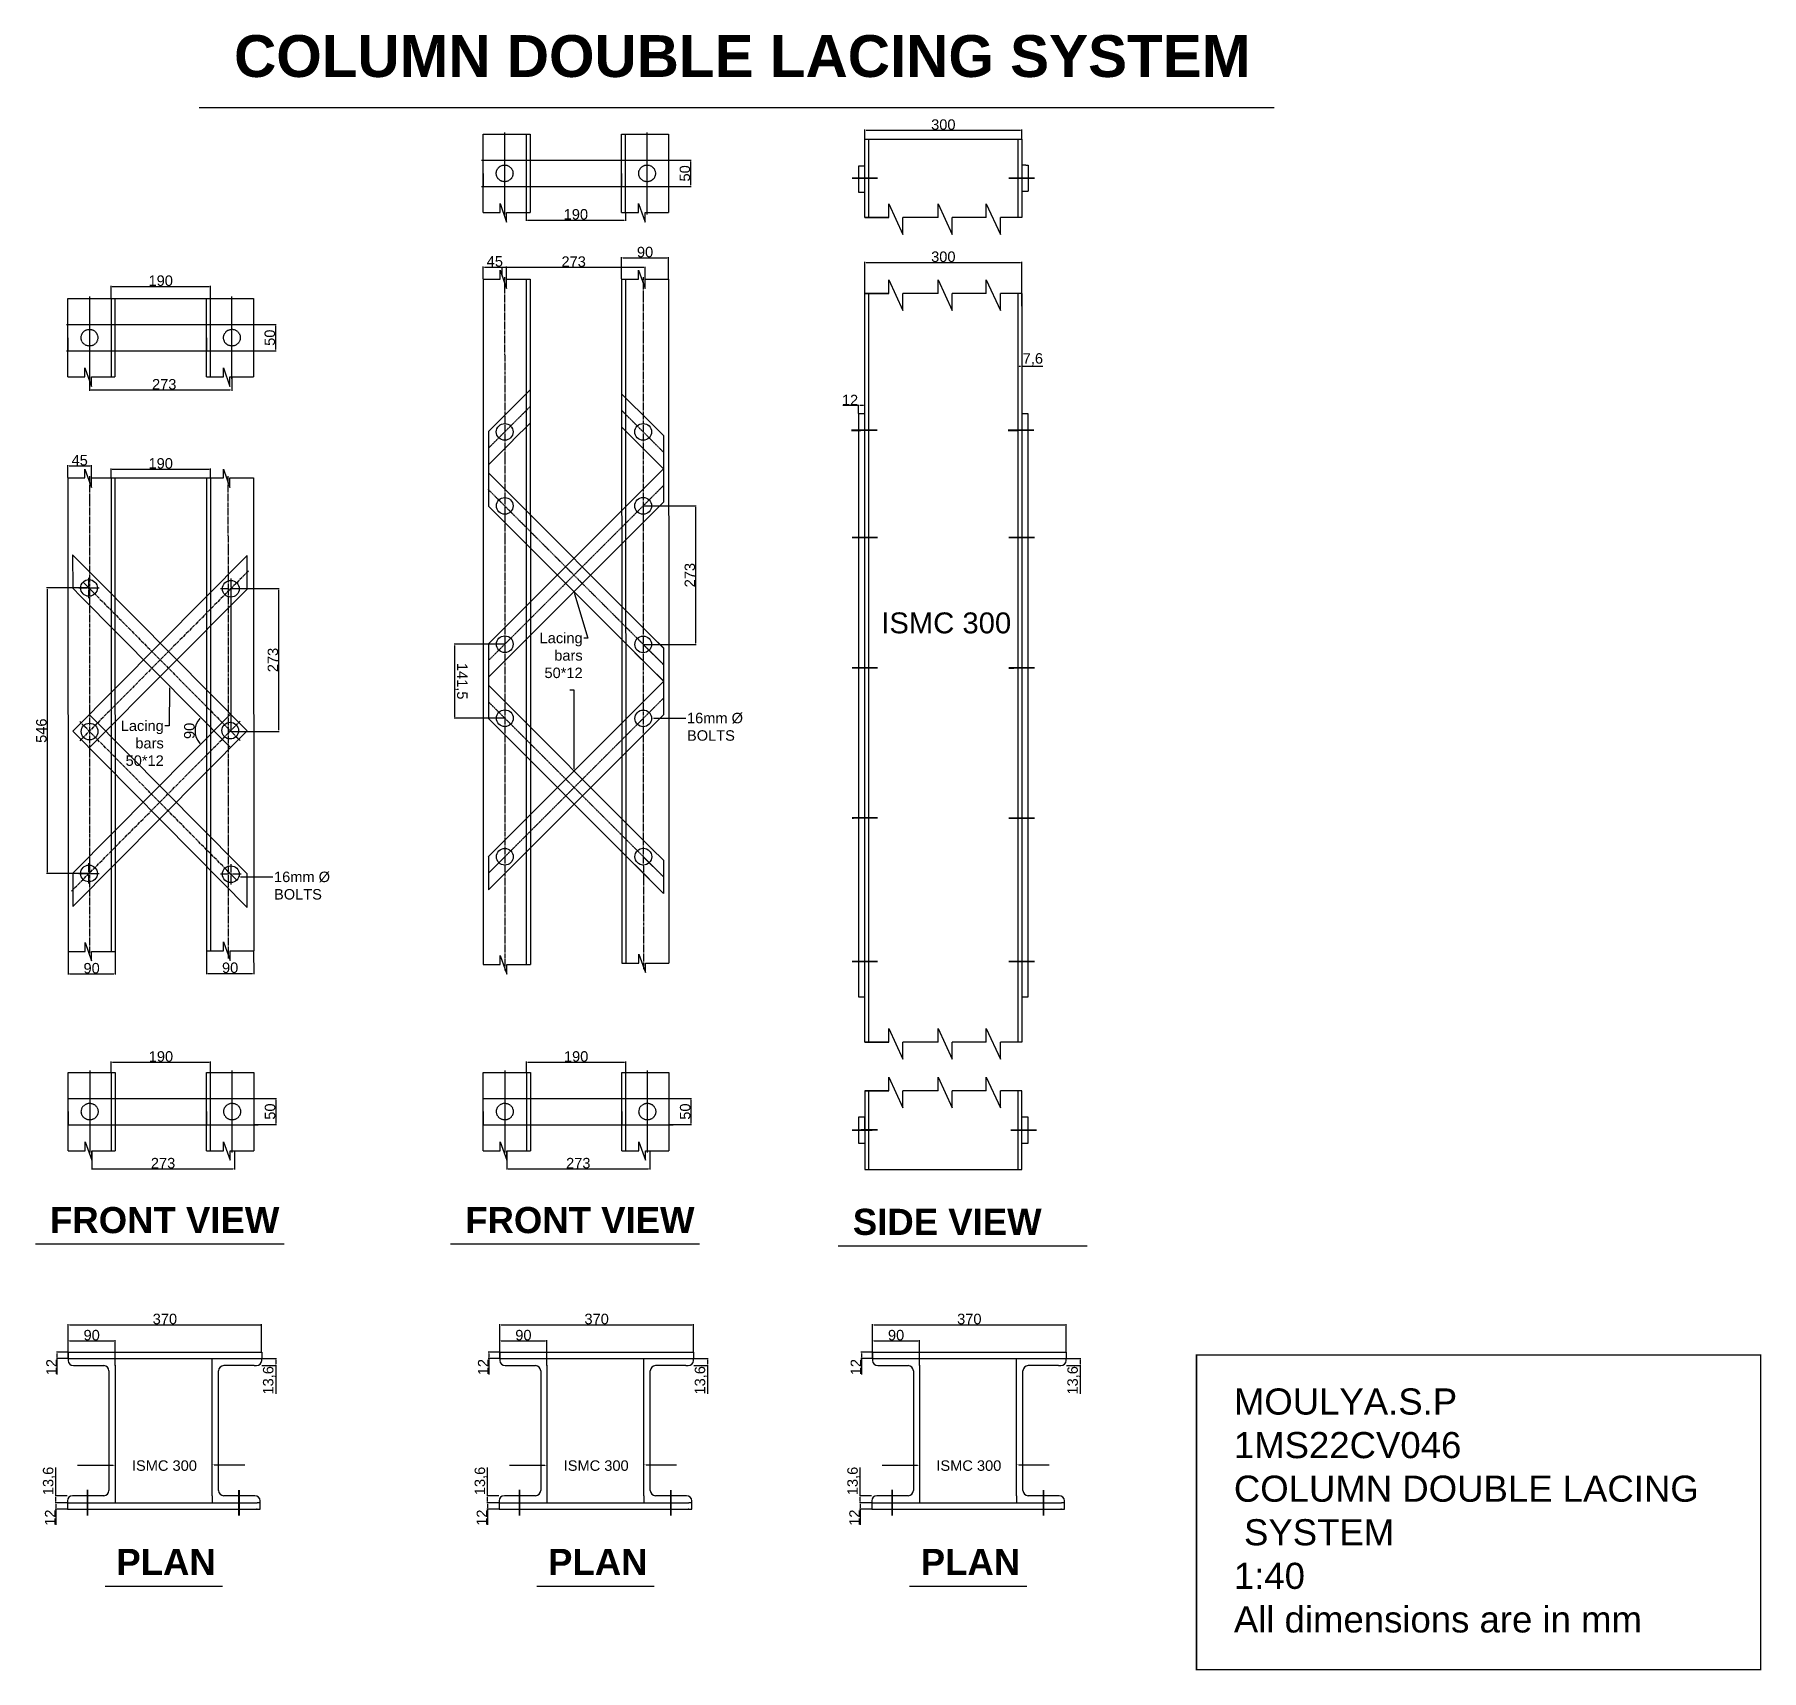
# Model space of a CAD drawing. Header units: millimetres. Extents: x 8616 to 52725, y 6697 to 10698.
# Drawn here: x 49424 to 52725, y 7444 to 10573 of the extents above; entities that cross this region are included whole.
import ezdxf
from ezdxf import colors
from ezdxf.entities.mleader import LeaderData, LeaderLine
from ezdxf.math import Vec2, Vec3

# ---------------------------------------------------------------- set-up
doc = ezdxf.new("R2010")
doc.units = ezdxf.units.MM
doc.linetypes.add('ACAD_ISO02W100', pattern=[15, 12, -3])
doc.linetypes.add('CENTER2', pattern=[28.575, 19.05, -3.175, 3.175, -3.175])
doc.layers.add('BEAM', color=255, linetype='Continuous')
doc.styles.get("Standard").update_dxf_attribs({"font": 'arial.ttf'})
doc.dimstyles.new('ISO-25', dxfattribs={"dimtxt": 20, "dimasz": 2.5, "dimexe": 1.25, "dimexo": 0.625, "dimtad": 1, "dimtxsty": 'Standard', "dimcen": 2.5, "dimadec": 0, "dimazin": 0, "dimtfac": 1, "dimtmove": 0, "dimatfit": 3, "dimfxl": 1, "dimarcsym": 0})

msp = doc.modelspace()

# ---------------------------------------------------------------- texts
at = {"ltscale": 0.8, "insert": (49805.377, 10572.076), "char_height": 80, "attachment_point": 1}
msp.add_mtext_dynamic_manual_height_columns('{\\fArial|b1|i0|c0|p34;COLUMN DOUBLE LACING SYSTEM }', width=3619.00866, gutter_width=12.5, heights=[0], dxfattribs=at)
at = {"ltscale": 0.2, "attachment_point": 1}
for s, width, insert, char_height in [('\\pxtc0;ISMC 300', 285.15829, (51042.633, 9467.929), 40), ('{\\fArial|b1|i0|c0|p34;FRONT VIEW}', 732.18672, (49453.45, 8330.755), 50), ('{\\fArial|b1|i0|c0|p34;FRONT VIEW}', 732.18672, (50247.217, 8330.755), 50), ('{\\fArial|b1|i0|c0|p34;SIDE VIEW}', 732.18672, (50988.301, 8327.413), 50), ('ISMC 300', 156.30358, (49610.103, 7846.2), 20), ('ISMC 300', 156.30358, (50435.54, 7846.2), 20), ('ISMC 300', 156.30358, (51147.995, 7846.2), 20), ('{\\fArial|b1|i0|c0|p34;PLAN}', 242.51554, (49580.231, 7676.912), 50), ('{\\fArial|b1|i0|c0|p34;PLAN}', 242.51554, (50405.668, 7676.912), 50), ('{\\fArial|b1|i0|c0|p34;PLAN}', 242.51554, (51118.123, 7676.912), 50)]:
    msp.add_mtext_dynamic_manual_height_columns(s, width=width, gutter_width=12.5, heights=[0], dxfattribs=dict(at, insert=insert, char_height=char_height))
at = {"layer": 'BEAM', "color": 18, "lineweight": 0, "true_color": 0x000000, "insert": (51716.76, 7983.769), "char_height": 50, "attachment_point": 1}
msp.add_mtext_dynamic_manual_height_columns('{\\C0;MOULYA.S.P\\P1MS22CV046\\PCOLUMN DOUBLE LACING\\P SYSTEM\\P1:40\\PAll dimensions are in mm}', width=2028.33524, gutter_width=50, heights=[0], dxfattribs=at)

# ---------------------------------------------------------------- blocks, each defined once
blk = doc.blocks.new('*U355')
at = {"color": 0, "linetype": 'CENTER2', "ltscale": 0.2, "transparency": 16777216}
blk.add_line((0, 78.5), (0, -78.5), dxfattribs=at)
blk = doc.blocks.new('*U356')
at = {"color": 0, "linetype": 'CENTER2', "ltscale": 0.2, "transparency": 16777216}
blk.add_line((0, -78.5), (0, 78.5), dxfattribs=at)
blk = doc.blocks.new('*D359')
at = {"color": 0, "lineweight": -2, "ltscale": 0.2, "transparency": 16777216}
for p, q in [((49843.1, 10018.4), (49885.8, 10018.4)), ((49884.5, 10015.9), (49884.5, 9970.9)), ((49843.1, 9968.4), (49885.8, 9968.4))]:
    blk.add_line(p, q, dxfattribs=at)
at = {"color": 0, "ltscale": 0.2, "transparency": 16777216}
for points in [[(49884.1, 10015.9), (49885, 10015.9), (49884.5, 10018.4)], [(49884.1, 9970.9), (49885, 9970.9), (49884.5, 9968.4)]]:
    blk.add_solid(points, dxfattribs=at)
at = {"layer": 'Defpoints', "color": 0, "ltscale": 0.2, "transparency": 16777216}
for p in [(49842.5, 10018.4), (49842.5, 9968.4), (49884.5, 9968.4)]:
    blk.add_point(p, dxfattribs=at)
at = {"color": 0, "ltscale": 0.2, "transparency": 16777216, "insert": (49873.7, 9993.4), "char_height": 20, "attachment_point": 5, "rotation": 90}
blk.add_mtext('50', dxfattribs=at)
blk = doc.blocks.new('*U357')
at = {"color": 0, "linetype": 'CENTER2', "ltscale": 0.3, "transparency": 16777216}
blk.add_line((-0.2, 554.5), (0.1, -358.1), dxfattribs=at)
blk = doc.blocks.new('*D361')
at = {"color": 0, "lineweight": -2, "ltscale": 0.2, "transparency": 16777216}
for p, q in [((49488, 8819), (49488.1, 8775.3)), ((49578, 8819.1), (49578.1, 8775.3)), ((49490.6, 8776.5), (49575.6, 8776.6))]:
    blk.add_line(p, q, dxfattribs=at)
at = {"color": 0, "ltscale": 0.2, "transparency": 16777216}
for points in [[(49490.6, 8777), (49490.6, 8776.1), (49488.1, 8776.5)], [(49575.6, 8777), (49575.6, 8776.2), (49578.1, 8776.6)]]:
    blk.add_solid(points, dxfattribs=at)
at = {"layer": 'Defpoints', "color": 0, "ltscale": 0.2, "transparency": 16777216}
for p in [(49488, 8819.7), (49578, 8819.7), (49578.1, 8776.6)]:
    blk.add_point(p, dxfattribs=at)
at = {"color": 0, "ltscale": 0.2, "transparency": 16777216, "insert": (49533, 8787.4), "char_height": 20, "attachment_point": 5, "rotation": 0.0221}
blk.add_mtext('90', dxfattribs=at)
blk = doc.blocks.new('*U358')
at = {"color": 0, "linetype": 'CENTER2', "ltscale": 0.3, "transparency": 16777216}
blk.add_line((-0.2, 554), (0.1, -368.5), dxfattribs=at)
blk = doc.blocks.new('*D362')
at = {"color": 0, "lineweight": -2, "ltscale": 0.2, "transparency": 16777216}
for p, q in [((49752.8, 8819.9), (49752.9, 8776.2)), ((49842.8, 8820), (49842.9, 8776.2)), ((49755.4, 8777.4), (49840.4, 8777.5))]:
    blk.add_line(p, q, dxfattribs=at)
at = {"color": 0, "ltscale": 0.2, "transparency": 16777216}
for points in [[(49755.4, 8777.9), (49755.4, 8777), (49752.9, 8777.4)], [(49840.4, 8777.9), (49840.4, 8777.1), (49842.9, 8777.5)]]:
    blk.add_solid(points, dxfattribs=at)
at = {"layer": 'Defpoints', "color": 0, "ltscale": 0.2, "transparency": 16777216}
for p in [(49752.8, 8820.6), (49842.8, 8820.6), (49842.9, 8777.5)]:
    blk.add_point(p, dxfattribs=at)
at = {"color": 0, "ltscale": 0.2, "transparency": 16777216, "insert": (49797.8, 8788.3), "char_height": 20, "attachment_point": 5, "rotation": 0.0221}
blk.add_mtext('90', dxfattribs=at)
blk = doc.blocks.new('*D360')
at = {"color": 0, "linetype": 'ACAD_ISO02W100', "lineweight": -2, "ltscale": 0.2, "transparency": 16777216}
for p, q in [((49533.1, 8437.6), (49533.1, 8402.5)), ((49806.1, 8437.6), (49806.1, 8402.5)), ((49535.6, 8403.7), (49803.6, 8403.7))]:
    blk.add_line(p, q, dxfattribs=at)
at = {"color": 0, "linetype": 'ACAD_ISO02W100', "lineweight": 211, "ltscale": 0.2, "transparency": 16777216}
for points in [[(49535.6, 8404.2), (49535.6, 8403.3), (49533.1, 8403.7)], [(49803.6, 8404.2), (49803.6, 8403.3), (49806.1, 8403.7)]]:
    blk.add_solid(points, dxfattribs=at)
at = {"layer": 'Defpoints', "color": 0, "linetype": 'ACAD_ISO02W100', "lineweight": 211, "ltscale": 0.2, "transparency": 16777216}
for p in [(49533.1, 8438.3), (49806.1, 8438.3), (49806.1, 8403.7)]:
    blk.add_point(p, dxfattribs=at)
at = {"color": 0, "linetype": 'ACAD_ISO02W100', "ltscale": 0.2, "transparency": 16777216, "insert": (49669.6, 8414.6), "char_height": 20, "attachment_point": 5}
blk.add_mtext('273', dxfattribs=at)
blk = doc.blocks.new('*U351')
at = {"color": 0, "linetype": 'CENTER2', "ltscale": 0.2, "transparency": 16777216}
blk.add_line((0, 78.5), (0, -78.5), dxfattribs=at)
blk = doc.blocks.new('*U352')
at = {"color": 0, "linetype": 'CENTER2', "ltscale": 0.2, "transparency": 16777216}
blk.add_line((0, -78.5), (0, 78.5), dxfattribs=at)
blk = doc.blocks.new('*D363')
at = {"color": 0, "lineweight": -2, "ltscale": 0.2, "transparency": 16777216}
for p, q in [((49843.5, 8538.3), (49886.2, 8538.3)), ((49885, 8535.8), (49885, 8490.8)), ((49843.5, 8488.3), (49886.2, 8488.3))]:
    blk.add_line(p, q, dxfattribs=at)
at = {"color": 0, "ltscale": 0.2, "transparency": 16777216}
for points in [[(49884.6, 8535.8), (49885.4, 8535.8), (49885, 8538.3)], [(49884.6, 8490.8), (49885.4, 8490.8), (49885, 8488.3)]]:
    blk.add_solid(points, dxfattribs=at)
at = {"layer": 'Defpoints', "color": 0, "ltscale": 0.2, "transparency": 16777216}
for p in [(49842.9, 8538.3), (49842.9, 8488.3), (49885, 8488.3)]:
    blk.add_point(p, dxfattribs=at)
at = {"color": 0, "ltscale": 0.2, "transparency": 16777216, "insert": (49874.2, 8513.3), "char_height": 20, "attachment_point": 5, "rotation": 90}
blk.add_mtext('50', dxfattribs=at)
blk = doc.blocks.new('*U353')
at = {"color": 0, "linetype": 'CENTER2', "transparency": 16777216}
for p, q in [((-19.5, 0), (-3.2, 0)), ((0, 3.2), (0, 19.5)), ((3.2, 0), (19.5, 0)), ((0, -19.5), (0, -3.2))]:
    blk.add_line(p, q, dxfattribs=at)
at = {"color": 0, "linetype": 'Continuous', "transparency": 16777216}
for p, q in [((-1.6, 0), (1.6, 0)), ((0, -1.6), (0, 1.6))]:
    blk.add_line(p, q, dxfattribs=at)
blk = doc.blocks.new('*U354')
at = {"color": 0, "linetype": 'CENTER2', "transparency": 16777216}
for p, q in [((-19.5, 0), (-3.2, 0)), ((0, 3.2), (0, 19.5)), ((3.2, 0), (19.5, 0)), ((0, -19.5), (0, -3.2))]:
    blk.add_line(p, q, dxfattribs=at)
at = {"color": 0, "linetype": 'Continuous', "transparency": 16777216}
for p, q in [((-1.6, 0), (1.6, 0)), ((0, -1.6), (0, 1.6))]:
    blk.add_line(p, q, dxfattribs=at)
blk = doc.blocks.new('*U349')
at = {"color": 0, "linetype": 'CENTER2', "ltscale": 0.3, "transparency": 16777216}
blk.add_line((-145.7, 147.2), (145.7, -147.2), dxfattribs=at)
blk = doc.blocks.new('*U350')
at = {"color": 0, "linetype": 'CENTER2', "ltscale": 0.3, "transparency": 16777216}
blk.add_line((-161.2, -162.5), (161.2, 162.5), dxfattribs=at)
blk = doc.blocks.new('*D364')
at = {"color": 0, "lineweight": -2, "ltscale": 0.2, "transparency": 16777216}
for p, q in [((49527.3, 9514.8), (49446.6, 9514.8)), ((49447.8, 9512.3), (49447.8, 8971.3)), ((49527.3, 8968.8), (49446.6, 8968.8))]:
    blk.add_line(p, q, dxfattribs=at)
at = {"color": 0, "ltscale": 0.2, "transparency": 16777216}
for points in [[(49447.4, 9512.3), (49448.3, 9512.3), (49447.8, 9514.8)], [(49447.4, 8971.3), (49448.3, 8971.3), (49447.8, 8968.8)]]:
    blk.add_solid(points, dxfattribs=at)
at = {"layer": 'Defpoints', "color": 0, "ltscale": 0.2, "transparency": 16777216}
for p in [(49528, 9514.8), (49447.8, 8968.8), (49528, 8968.8)]:
    blk.add_point(p, dxfattribs=at)
at = {"color": 0, "ltscale": 0.2, "transparency": 16777216, "insert": (49437, 9241.8), "char_height": 20, "attachment_point": 5, "rotation": 90}
blk.add_mtext('546', dxfattribs=at)
blk = doc.blocks.new('*D365')
at = {"color": 0, "lineweight": -2, "ltscale": 0.2, "transparency": 16777216}
blk.add_arc((49766.9, 9241.4), 36.2, 138.6682, 221.2646, dxfattribs=at)
at = {"color": 0, "ltscale": 0.2, "transparency": 16777216}
for points in [[(49739.5, 9265.5), (49740.1, 9265), (49741.5, 9267.1)], [(49740.1, 9217.8), (49739.4, 9217.2), (49741.5, 9215.7)]]:
    blk.add_solid(points, dxfattribs=at)
at = {"layer": 'Defpoints', "color": 0, "ltscale": 0.2, "transparency": 16777216}
for p in [(49512, 9499), (49732, 9250.8), (49798.6, 9273.3), (49798.6, 9209.4), (49497, 8969.3)]:
    blk.add_point(p, dxfattribs=at)
at = {"color": 0, "ltscale": 0.2, "transparency": 16777216, "insert": (49719.9, 9241.4), "char_height": 20, "attachment_point": 5, "rotation": 89.9664}
blk.add_mtext('90', dxfattribs=at)
blk = doc.blocks.new('*D366')
at = {"color": 0, "lineweight": -2, "ltscale": 0.2, "transparency": 16777216}
for p, q in [((49487.7, 9725.8), (49487.7, 9749.4)), ((49490.2, 9748.2), (49530.2, 9748.2)), ((49532.7, 9725.8), (49532.7, 9749.4))]:
    blk.add_line(p, q, dxfattribs=at)
at = {"color": 0, "ltscale": 0.2, "transparency": 16777216}
for points in [[(49490.2, 9748.6), (49490.2, 9747.7), (49487.7, 9748.2)], [(49530.2, 9748.6), (49530.2, 9747.7), (49532.7, 9748.2)]]:
    blk.add_solid(points, dxfattribs=at)
at = {"layer": 'Defpoints', "color": 0, "ltscale": 0.2, "transparency": 16777216}
for p in [(49532.7, 9748.2), (49487.7, 9725.2), (49532.7, 9725.2)]:
    blk.add_point(p, dxfattribs=at)
at = {"color": 0, "ltscale": 0.2, "transparency": 16777216, "insert": (49510.2, 9758.9), "char_height": 20, "attachment_point": 5}
blk.add_mtext('45', dxfattribs=at)
blk = doc.blocks.new('*D367')
at = {"color": 0, "linetype": 'ACAD_ISO02W100', "lineweight": -2, "ltscale": 0.2, "transparency": 16777216}
for p, q in [((49528.9, 9914.3), (49528.9, 9892.1)), ((49801.3, 9917.8), (49801.3, 9892.1)), ((49531.4, 9893.4), (49798.8, 9893.4))]:
    blk.add_line(p, q, dxfattribs=at)
at = {"color": 0, "linetype": 'ACAD_ISO02W100', "ltscale": 0.2, "transparency": 16777216}
for points in [[(49531.4, 9893.8), (49531.4, 9892.9), (49528.9, 9893.4)], [(49798.8, 9893.8), (49798.8, 9892.9), (49801.3, 9893.4)]]:
    blk.add_solid(points, dxfattribs=at)
at = {"layer": 'Defpoints', "color": 0, "linetype": 'ACAD_ISO02W100', "ltscale": 0.2, "transparency": 16777216}
for p in [(49528.9, 9914.9), (49801.3, 9918.4), (49801.3, 9893.4)]:
    blk.add_point(p, dxfattribs=at)
at = {"color": 0, "linetype": 'ACAD_ISO02W100', "ltscale": 0.2, "transparency": 16777216, "insert": (49671.8, 9904.2), "char_height": 20, "attachment_point": 5}
blk.add_mtext('273', dxfattribs=at)
blk = doc.blocks.new('*D368')
at = {"color": 0, "lineweight": -2, "ltscale": 0.2, "transparency": 16777216}
for p, q in [((49570.1, 9725.8), (49570.1, 9743.3)), ((49572.6, 9742.1), (49757.6, 9742.1)), ((49760.1, 9725.8), (49760.1, 9743.3))]:
    blk.add_line(p, q, dxfattribs=at)
at = {"color": 0, "ltscale": 0.2, "transparency": 16777216}
for points in [[(49572.6, 9742.5), (49572.6, 9741.7), (49570.1, 9742.1)], [(49757.6, 9742.5), (49757.6, 9741.7), (49760.1, 9742.1)]]:
    blk.add_solid(points, dxfattribs=at)
at = {"layer": 'Defpoints', "color": 0, "ltscale": 0.2, "transparency": 16777216}
for p in [(49760.1, 9742.1), (49570.1, 9725.2), (49760.1, 9725.2)]:
    blk.add_point(p, dxfattribs=at)
at = {"color": 0, "ltscale": 0.2, "transparency": 16777216, "insert": (49665.1, 9752.9), "char_height": 20, "attachment_point": 5}
blk.add_mtext('190', dxfattribs=at)
blk = doc.blocks.new('*D369')
at = {"color": 0, "lineweight": -2, "ltscale": 0.2, "transparency": 16777216}
for p, q in [((49570.1, 10069.1), (49570.1, 10092.8)), ((49572.6, 10091.5), (49757.6, 10091.5)), ((49760.1, 10069.1), (49760.1, 10092.8))]:
    blk.add_line(p, q, dxfattribs=at)
at = {"color": 0, "ltscale": 0.2, "transparency": 16777216}
for points in [[(49572.6, 10091.9), (49572.6, 10091.1), (49570.1, 10091.5)], [(49757.6, 10091.9), (49757.6, 10091.1), (49760.1, 10091.5)]]:
    blk.add_solid(points, dxfattribs=at)
at = {"layer": 'Defpoints', "color": 0, "ltscale": 0.2, "transparency": 16777216}
for p in [(49760.1, 10091.5), (49570.1, 10068.4), (49760.1, 10068.4)]:
    blk.add_point(p, dxfattribs=at)
at = {"color": 0, "ltscale": 0.2, "transparency": 16777216, "insert": (49665.1, 10102.4), "char_height": 20, "attachment_point": 5}
blk.add_mtext('190', dxfattribs=at)
blk = doc.blocks.new('*U373')
at = {"color": 0, "linetype": 'CENTER2', "transparency": 16777216}
for p, q in [((-19.5, 0), (-3.2, 0)), ((0, 3.2), (0, 19.5)), ((3.2, 0), (19.5, 0)), ((0, -19.5), (0, -3.2))]:
    blk.add_line(p, q, dxfattribs=at)
at = {"color": 0, "linetype": 'Continuous', "transparency": 16777216}
for p, q in [((-1.6, 0), (1.6, 0)), ((0, -1.6), (0, 1.6))]:
    blk.add_line(p, q, dxfattribs=at)
blk = doc.blocks.new('*U370')
at = {"color": 0, "linetype": 'CENTER2', "transparency": 16777216}
for p, q in [((-19.5, 0), (-3.2, 0)), ((0, 3.2), (0, 19.5)), ((3.2, 0), (19.5, 0)), ((0, -19.5), (0, -3.2))]:
    blk.add_line(p, q, dxfattribs=at)
at = {"color": 0, "linetype": 'Continuous', "transparency": 16777216}
for p, q in [((-1.6, 0), (1.6, 0)), ((0, -1.6), (0, 1.6))]:
    blk.add_line(p, q, dxfattribs=at)
blk = doc.blocks.new('*U371')
at = {"color": 0, "linetype": 'CENTER2', "ltscale": 0.3, "transparency": 16777216}
blk.add_line((145.7, -147.2), (-145.7, 147.2), dxfattribs=at)
blk = doc.blocks.new('*U372')
at = {"color": 0, "linetype": 'CENTER2', "ltscale": 0.3, "transparency": 16777216}
blk.add_line((161.2, 162.5), (-161.2, -162.5), dxfattribs=at)
blk = doc.blocks.new('*D374')
at = {"color": 0, "lineweight": -2, "ltscale": 0.2, "transparency": 16777216}
for p, q in [((49799.8, 9513.5), (49891.8, 9513.5)), ((49890.6, 9511), (49890.6, 9243)), ((49799.8, 9240.5), (49891.8, 9240.5))]:
    blk.add_line(p, q, dxfattribs=at)
at = {"color": 0, "ltscale": 0.2, "transparency": 16777216}
for points in [[(49890.2, 9511), (49891, 9511), (49890.6, 9513.5)], [(49890.2, 9243), (49891, 9243), (49890.6, 9240.5)]]:
    blk.add_solid(points, dxfattribs=at)
at = {"layer": 'Defpoints', "color": 0, "ltscale": 0.2, "transparency": 16777216}
for p in [(49799.2, 9513.5), (49799.2, 9240.5), (49890.6, 9240.5)]:
    blk.add_point(p, dxfattribs=at)
at = {"color": 0, "ltscale": 0.2, "transparency": 16777216, "insert": (49879.7, 9377), "char_height": 20, "attachment_point": 5, "rotation": 90}
blk.add_mtext('273', dxfattribs=at)
blk = doc.blocks.new('*D375')
at = {"color": 0, "lineweight": -2, "ltscale": 0.2, "transparency": 16777216}
for p, q in [((49570.5, 8588.9), (49570.5, 8609)), ((49573, 8607.8), (49758, 8607.8)), ((49760.5, 8588.9), (49760.5, 8609))]:
    blk.add_line(p, q, dxfattribs=at)
at = {"color": 0, "ltscale": 0.2, "transparency": 16777216}
for points in [[(49573, 8608.2), (49573, 8607.3), (49570.5, 8607.8)], [(49758, 8608.2), (49758, 8607.3), (49760.5, 8607.8)]]:
    blk.add_solid(points, dxfattribs=at)
at = {"layer": 'Defpoints', "color": 0, "ltscale": 0.2, "transparency": 16777216}
for p in [(49570.5, 8588.3), (49760.5, 8607.8), (49760.5, 8588.3)]:
    blk.add_point(p, dxfattribs=at)
at = {"color": 0, "ltscale": 0.2, "transparency": 16777216, "insert": (49665.5, 8618.6), "char_height": 20, "attachment_point": 5}
blk.add_mtext('190', dxfattribs=at)
blk = doc.blocks.new('*D376')
at = {"color": 0, "lineweight": -2, "ltscale": 0.2, "transparency": 16777216}
for p, q in [((49488.1, 8041.6), (49488.1, 8076)), ((49490.6, 8074.8), (49575.6, 8074.8)), ((49578.1, 8041.6), (49578.1, 8076))]:
    blk.add_line(p, q, dxfattribs=at)
at = {"color": 0, "ltscale": 0.2, "transparency": 16777216}
for points in [[(49490.6, 8075.2), (49490.6, 8074.4), (49488.1, 8074.8)], [(49575.6, 8075.2), (49575.6, 8074.4), (49578.1, 8074.8)]]:
    blk.add_solid(points, dxfattribs=at)
at = {"layer": 'Defpoints', "color": 0, "ltscale": 0.2, "transparency": 16777216}
for p in [(49578.1, 8074.8), (49488.1, 8041), (49578.1, 8041)]:
    blk.add_point(p, dxfattribs=at)
at = {"color": 0, "ltscale": 0.2, "transparency": 16777216, "insert": (49533.1, 8085.6), "char_height": 20, "attachment_point": 5}
blk.add_mtext('90', dxfattribs=at)
blk = doc.blocks.new('*D377')
at = {"color": 0, "lineweight": -2, "ltscale": 0.2, "transparency": 16777216}
for p, q in [((49487.5, 8053), (49465.6, 8053)), ((49487.5, 8041), (49465.6, 8041)), ((49466.8, 8050.5), (49466.8, 8043.5)), ((49466.8, 8041), (49466.8, 8010.7))]:
    blk.add_line(p, q, dxfattribs=at)
at = {"color": 0, "ltscale": 0.2, "transparency": 16777216}
for points in [[(49466.4, 8050.5), (49467.3, 8050.5), (49466.8, 8053)], [(49466.4, 8043.5), (49467.3, 8043.5), (49466.8, 8041)]]:
    blk.add_solid(points, dxfattribs=at)
at = {"layer": 'Defpoints', "color": 0, "ltscale": 0.2, "transparency": 16777216}
for p in [(49466.8, 8041), (49488.1, 8053), (49488.1, 8041)]:
    blk.add_point(p, dxfattribs=at)
at = {"color": 0, "ltscale": 0.2, "transparency": 16777216, "insert": (49456.2, 8024.6), "char_height": 20, "attachment_point": 5, "rotation": 90}
blk.add_mtext('12', dxfattribs=at)
blk = doc.blocks.new('*D378')
at = {"color": 0, "lineweight": -2, "ltscale": 0.2, "transparency": 16777216}
for p, q in [((49858.7, 8041), (49886.3, 8041)), ((49858.7, 8027.4), (49886.3, 8027.4)), ((49885.1, 8038.5), (49885.1, 8029.9)), ((49885.1, 8027.4), (49885.1, 7973.6))]:
    blk.add_line(p, q, dxfattribs=at)
at = {"color": 0, "ltscale": 0.2, "transparency": 16777216}
for points in [[(49884.7, 8038.5), (49885.5, 8038.5), (49885.1, 8041)], [(49884.7, 8029.9), (49885.5, 8029.9), (49885.1, 8027.4)]]:
    blk.add_solid(points, dxfattribs=at)
at = {"layer": 'Defpoints', "color": 0, "ltscale": 0.2, "transparency": 16777216}
for p in [(49858.1, 8041), (49858.1, 8027.4), (49885.1, 8027.4)]:
    blk.add_point(p, dxfattribs=at)
at = {"color": 0, "ltscale": 0.2, "transparency": 16777216, "insert": (49872.4, 7999.3), "char_height": 20, "attachment_point": 5, "rotation": 90}
blk.add_mtext('13,6', dxfattribs=at)
blk = doc.blocks.new('*D379')
at = {"color": 0, "lineweight": -2, "ltscale": 0.2, "transparency": 16777216}
for p, q in [((49486.7, 7765), (49463.1, 7765)), ((49464.3, 7762.5), (49464.3, 7755.5)), ((49486.7, 7753), (49463.1, 7753)), ((49464.3, 7753), (49464.3, 7722.7))]:
    blk.add_line(p, q, dxfattribs=at)
at = {"color": 0, "ltscale": 0.2, "transparency": 16777216}
for points in [[(49463.9, 7762.5), (49464.7, 7762.5), (49464.3, 7765)], [(49463.9, 7755.5), (49464.7, 7755.5), (49464.3, 7753)]]:
    blk.add_solid(points, dxfattribs=at)
at = {"layer": 'Defpoints', "color": 0, "ltscale": 0.2, "transparency": 16777216}
for p in [(49487.4, 7765), (49464.3, 7753), (49487.4, 7753)]:
    blk.add_point(p, dxfattribs=at)
at = {"color": 0, "ltscale": 0.2, "transparency": 16777216, "insert": (49453.7, 7736.6), "char_height": 20, "attachment_point": 5, "rotation": 90}
blk.add_mtext('12', dxfattribs=at)
blk = doc.blocks.new('*D380')
at = {"color": 0, "lineweight": -2, "ltscale": 0.2, "transparency": 16777216}
for p, q in [((49464.3, 7778.6), (49464.3, 7832.4)), ((49486, 7778.6), (49463.1, 7778.6)), ((49486, 7765), (49463.1, 7765)), ((49464.3, 7767.5), (49464.3, 7776.1))]:
    blk.add_line(p, q, dxfattribs=at)
at = {"color": 0, "ltscale": 0.2, "transparency": 16777216}
for points in [[(49463.9, 7776.1), (49464.7, 7776.1), (49464.3, 7778.6)], [(49463.9, 7767.5), (49464.7, 7767.5), (49464.3, 7765)]]:
    blk.add_solid(points, dxfattribs=at)
at = {"layer": 'Defpoints', "color": 0, "ltscale": 0.2, "transparency": 16777216}
for p in [(49464.3, 7778.6), (49486.6, 7778.6), (49486.6, 7765)]:
    blk.add_point(p, dxfattribs=at)
at = {"color": 0, "ltscale": 0.2, "transparency": 16777216, "insert": (49451.7, 7806.8), "char_height": 20, "attachment_point": 5, "rotation": 90}
blk.add_mtext('13,6', dxfattribs=at)
blk = doc.blocks.new('*D381')
at = {"color": 0, "lineweight": -2, "ltscale": 0.2, "transparency": 16777216}
for p, q in [((49488.1, 8053.6), (49488.1, 8107)), ((49490.6, 8105.7), (49855.6, 8105.7)), ((49858.1, 8053.6), (49858.1, 8107))]:
    blk.add_line(p, q, dxfattribs=at)
at = {"color": 0, "ltscale": 0.2, "transparency": 16777216}
for points in [[(49490.6, 8106.1), (49490.6, 8105.3), (49488.1, 8105.7)], [(49855.6, 8106.1), (49855.6, 8105.3), (49858.1, 8105.7)]]:
    blk.add_solid(points, dxfattribs=at)
at = {"layer": 'Defpoints', "color": 0, "ltscale": 0.2, "transparency": 16777216}
for p in [(49858.1, 8105.7), (49488.1, 8053), (49858.1, 8053)]:
    blk.add_point(p, dxfattribs=at)
at = {"color": 0, "ltscale": 0.2, "transparency": 16777216, "insert": (49673.1, 8116.5), "char_height": 20, "attachment_point": 5}
blk.add_mtext('370', dxfattribs=at)
blk = doc.blocks.new('*D382')
at = {"color": 0, "lineweight": -2, "ltscale": 0.2, "transparency": 16777216}
for p, q in [((51011.3, 10053.8), (51011.3, 10138.6)), ((51013.8, 10137.3), (51308.8, 10137.3)), ((51311.3, 10053.8), (51311.3, 10138.6))]:
    blk.add_line(p, q, dxfattribs=at)
at = {"color": 0, "ltscale": 0.2, "transparency": 16777216}
for points in [[(51013.8, 10137.8), (51013.8, 10136.9), (51011.3, 10137.3)], [(51308.8, 10137.8), (51308.8, 10136.9), (51311.3, 10137.3)]]:
    blk.add_solid(points, dxfattribs=at)
at = {"layer": 'Defpoints', "color": 0, "ltscale": 0.2, "transparency": 16777216}
for p in [(51311.3, 10137.3), (51011.3, 10053.2), (51311.3, 10053.2)]:
    blk.add_point(p, dxfattribs=at)
at = {"color": 0, "ltscale": 0.2, "transparency": 16777216, "insert": (51161.3, 10148.2), "char_height": 20, "attachment_point": 5}
blk.add_mtext('300', dxfattribs=at)
blk = doc.blocks.new('*D383')
at = {"color": 0, "lineweight": -2, "ltscale": 0.2, "transparency": 16777216}
for p, q in [((50999.3, 9863.5), (50969, 9863.5)), ((50999.3, 9848.6), (50999.3, 9864.8)), ((51008.8, 9863.5), (51001.8, 9863.5)), ((51011.3, 9848.6), (51011.3, 9864.8))]:
    blk.add_line(p, q, dxfattribs=at)
at = {"color": 0, "ltscale": 0.2, "transparency": 16777216}
for points in [[(51001.8, 9863.9), (51001.8, 9863.1), (50999.3, 9863.5)], [(51008.8, 9863.9), (51008.8, 9863.1), (51011.3, 9863.5)]]:
    blk.add_solid(points, dxfattribs=at)
at = {"layer": 'Defpoints', "color": 0, "ltscale": 0.2, "transparency": 16777216}
for p in [(50999.3, 9863.5), (50999.3, 9847.9), (51011.3, 9847.9)]:
    blk.add_point(p, dxfattribs=at)
at = {"color": 0, "ltscale": 0.2, "transparency": 16777216, "insert": (50982.9, 9874.2), "char_height": 20, "attachment_point": 5}
blk.add_mtext('12', dxfattribs=at)
blk = doc.blocks.new('*D384')
at = {"color": 0, "lineweight": -2, "ltscale": 0.2, "transparency": 16777216}
for p, q in [((51303.7, 10077.2), (51303.7, 9938)), ((51311.3, 10077.2), (51311.3, 9938)), ((51306.2, 9939.2), (51308.8, 9939.2)), ((51311.3, 9939.2), (51351.3, 9939.2))]:
    blk.add_line(p, q, dxfattribs=at)
at = {"color": 0, "ltscale": 0.2, "transparency": 16777216}
for points in [[(51306.2, 9939.6), (51306.2, 9938.8), (51303.7, 9939.2)], [(51308.8, 9939.6), (51308.8, 9938.8), (51311.3, 9939.2)]]:
    blk.add_solid(points, dxfattribs=at)
at = {"layer": 'Defpoints', "color": 0, "ltscale": 0.2, "transparency": 16777216}
for p in [(51303.7, 10077.8), (51311.3, 10077.8), (51311.3, 9939.2)]:
    blk.add_point(p, dxfattribs=at)
at = {"color": 0, "ltscale": 0.2, "transparency": 16777216, "insert": (51332.5, 9951.9), "char_height": 20, "attachment_point": 5}
blk.add_mtext('7,6', dxfattribs=at)
blk = doc.blocks.new('*D385')
at = {"color": 0, "lineweight": -2, "ltscale": 0.2, "transparency": 16777216}
for p, q in [((51011.3, 10374), (51011.3, 10391.3)), ((51013.8, 10390.1), (51308.8, 10390.1)), ((51311.3, 10374), (51311.3, 10391.3))]:
    blk.add_line(p, q, dxfattribs=at)
at = {"color": 0, "ltscale": 0.2, "transparency": 16777216}
for points in [[(51013.8, 10390.5), (51013.8, 10389.7), (51011.3, 10390.1)], [(51308.8, 10390.5), (51308.8, 10389.7), (51311.3, 10390.1)]]:
    blk.add_solid(points, dxfattribs=at)
at = {"layer": 'Defpoints', "color": 0, "ltscale": 0.2, "transparency": 16777216}
for p in [(51011.3, 10373.4), (51311.3, 10390.1), (51311.3, 10373.4)]:
    blk.add_point(p, dxfattribs=at)
at = {"color": 0, "ltscale": 0.2, "transparency": 16777216, "insert": (51161.3, 10400.9), "char_height": 20, "attachment_point": 5}
blk.add_mtext('300', dxfattribs=at)
blk = doc.blocks.new('*D390')
at = {"color": 0, "lineweight": -2, "ltscale": 0.2, "transparency": 16777216}
for p, q in [((50313.5, 8041.6), (50313.5, 8076)), ((50316, 8074.8), (50401, 8074.8)), ((50403.5, 8041.6), (50403.5, 8076))]:
    blk.add_line(p, q, dxfattribs=at)
at = {"color": 0, "ltscale": 0.2, "transparency": 16777216}
for points in [[(50316, 8075.2), (50316, 8074.4), (50313.5, 8074.8)], [(50401, 8075.2), (50401, 8074.4), (50403.5, 8074.8)]]:
    blk.add_solid(points, dxfattribs=at)
at = {"layer": 'Defpoints', "color": 0, "ltscale": 0.2, "transparency": 16777216}
for p in [(50403.5, 8074.8), (50313.5, 8041), (50403.5, 8041)]:
    blk.add_point(p, dxfattribs=at)
at = {"color": 0, "ltscale": 0.2, "transparency": 16777216, "insert": (50358.5, 8085.6), "char_height": 20, "attachment_point": 5}
blk.add_mtext('90', dxfattribs=at)
blk = doc.blocks.new('*D391')
at = {"color": 0, "lineweight": -2, "ltscale": 0.2, "transparency": 16777216}
for p, q in [((50312.9, 8053), (50291, 8053)), ((50312.9, 8041), (50291, 8041)), ((50292.3, 8050.5), (50292.3, 8043.5)), ((50292.3, 8041), (50292.3, 8010.7))]:
    blk.add_line(p, q, dxfattribs=at)
at = {"color": 0, "ltscale": 0.2, "transparency": 16777216}
for points in [[(50291.9, 8050.5), (50292.7, 8050.5), (50292.3, 8053)], [(50291.9, 8043.5), (50292.7, 8043.5), (50292.3, 8041)]]:
    blk.add_solid(points, dxfattribs=at)
at = {"layer": 'Defpoints', "color": 0, "ltscale": 0.2, "transparency": 16777216}
for p in [(50292.3, 8041), (50313.5, 8053), (50313.5, 8041)]:
    blk.add_point(p, dxfattribs=at)
at = {"color": 0, "ltscale": 0.2, "transparency": 16777216, "insert": (50281.6, 8024.6), "char_height": 20, "attachment_point": 5, "rotation": 90}
blk.add_mtext('12', dxfattribs=at)
blk = doc.blocks.new('*D386')
at = {"color": 0, "lineweight": -2, "ltscale": 0.2, "transparency": 16777216}
for p, q in [((50684.2, 8041), (50711.8, 8041)), ((50684.2, 8027.4), (50711.8, 8027.4)), ((50710.5, 8038.5), (50710.5, 8029.9)), ((50710.5, 8027.4), (50710.5, 7973.6))]:
    blk.add_line(p, q, dxfattribs=at)
at = {"color": 0, "ltscale": 0.2, "transparency": 16777216}
for points in [[(50710.1, 8038.5), (50710.9, 8038.5), (50710.5, 8041)], [(50710.1, 8029.9), (50710.9, 8029.9), (50710.5, 8027.4)]]:
    blk.add_solid(points, dxfattribs=at)
at = {"layer": 'Defpoints', "color": 0, "ltscale": 0.2, "transparency": 16777216}
for p in [(50683.5, 8041), (50683.5, 8027.4), (50710.5, 8027.4)]:
    blk.add_point(p, dxfattribs=at)
at = {"color": 0, "ltscale": 0.2, "transparency": 16777216, "insert": (50697.9, 7999.3), "char_height": 20, "attachment_point": 5, "rotation": 90}
blk.add_mtext('13,6', dxfattribs=at)
blk = doc.blocks.new('*D387')
at = {"color": 0, "lineweight": -2, "ltscale": 0.2, "transparency": 16777216}
for p, q in [((50312.2, 7765), (50288.5, 7765)), ((50289.8, 7762.5), (50289.8, 7755.5)), ((50312.2, 7753), (50288.5, 7753)), ((50289.8, 7753), (50289.8, 7722.7))]:
    blk.add_line(p, q, dxfattribs=at)
at = {"color": 0, "ltscale": 0.2, "transparency": 16777216}
for points in [[(50289.3, 7762.5), (50290.2, 7762.5), (50289.8, 7765)], [(50289.3, 7755.5), (50290.2, 7755.5), (50289.8, 7753)]]:
    blk.add_solid(points, dxfattribs=at)
at = {"layer": 'Defpoints', "color": 0, "ltscale": 0.2, "transparency": 16777216}
for p in [(50312.8, 7765), (50289.8, 7753), (50312.8, 7753)]:
    blk.add_point(p, dxfattribs=at)
at = {"color": 0, "ltscale": 0.2, "transparency": 16777216, "insert": (50279.1, 7736.6), "char_height": 20, "attachment_point": 5, "rotation": 90}
blk.add_mtext('12', dxfattribs=at)
blk = doc.blocks.new('*D388')
at = {"color": 0, "lineweight": -2, "ltscale": 0.2, "transparency": 16777216}
for p, q in [((50289.8, 7778.6), (50289.8, 7832.4)), ((50311.4, 7778.6), (50288.5, 7778.6)), ((50311.4, 7765), (50288.5, 7765)), ((50289.8, 7767.5), (50289.8, 7776.1))]:
    blk.add_line(p, q, dxfattribs=at)
at = {"color": 0, "ltscale": 0.2, "transparency": 16777216}
for points in [[(50289.3, 7776.1), (50290.2, 7776.1), (50289.8, 7778.6)], [(50289.3, 7767.5), (50290.2, 7767.5), (50289.8, 7765)]]:
    blk.add_solid(points, dxfattribs=at)
at = {"layer": 'Defpoints', "color": 0, "ltscale": 0.2, "transparency": 16777216}
for p in [(50289.8, 7778.6), (50312, 7778.6), (50312, 7765)]:
    blk.add_point(p, dxfattribs=at)
at = {"color": 0, "ltscale": 0.2, "transparency": 16777216, "insert": (50277.1, 7806.8), "char_height": 20, "attachment_point": 5, "rotation": 90}
blk.add_mtext('13,6', dxfattribs=at)
blk = doc.blocks.new('*D389')
at = {"color": 0, "lineweight": -2, "ltscale": 0.2, "transparency": 16777216}
for p, q in [((50313.5, 8053.6), (50313.5, 8107)), ((50316, 8105.7), (50681, 8105.7)), ((50683.5, 8053.6), (50683.5, 8107))]:
    blk.add_line(p, q, dxfattribs=at)
at = {"color": 0, "ltscale": 0.2, "transparency": 16777216}
for points in [[(50316, 8106.1), (50316, 8105.3), (50313.5, 8105.7)], [(50681, 8106.1), (50681, 8105.3), (50683.5, 8105.7)]]:
    blk.add_solid(points, dxfattribs=at)
at = {"layer": 'Defpoints', "color": 0, "ltscale": 0.2, "transparency": 16777216}
for p in [(50683.5, 8105.7), (50313.5, 8053), (50683.5, 8053)]:
    blk.add_point(p, dxfattribs=at)
at = {"color": 0, "ltscale": 0.2, "transparency": 16777216, "insert": (50498.5, 8116.5), "char_height": 20, "attachment_point": 5}
blk.add_mtext('370', dxfattribs=at)
blk = doc.blocks.new('*D396')
at = {"color": 0, "lineweight": -2, "ltscale": 0.2, "transparency": 16777216}
for p, q in [((51026, 8041.6), (51026, 8076)), ((51028.5, 8074.8), (51113.5, 8074.8)), ((51116, 8041.6), (51116, 8076))]:
    blk.add_line(p, q, dxfattribs=at)
at = {"color": 0, "ltscale": 0.2, "transparency": 16777216}
for points in [[(51028.5, 8075.2), (51028.5, 8074.4), (51026, 8074.8)], [(51113.5, 8075.2), (51113.5, 8074.4), (51116, 8074.8)]]:
    blk.add_solid(points, dxfattribs=at)
at = {"layer": 'Defpoints', "color": 0, "ltscale": 0.2, "transparency": 16777216}
for p in [(51116, 8074.8), (51026, 8041), (51116, 8041)]:
    blk.add_point(p, dxfattribs=at)
at = {"color": 0, "ltscale": 0.2, "transparency": 16777216, "insert": (51071, 8085.6), "char_height": 20, "attachment_point": 5}
blk.add_mtext('90', dxfattribs=at)
blk = doc.blocks.new('*D397')
at = {"color": 0, "lineweight": -2, "ltscale": 0.2, "transparency": 16777216}
for p, q in [((51025.4, 8053), (51003.5, 8053)), ((51025.4, 8041), (51003.5, 8041)), ((51004.7, 8050.5), (51004.7, 8043.5)), ((51004.7, 8041), (51004.7, 8010.7))]:
    blk.add_line(p, q, dxfattribs=at)
at = {"color": 0, "ltscale": 0.2, "transparency": 16777216}
for points in [[(51004.3, 8050.5), (51005.1, 8050.5), (51004.7, 8053)], [(51004.3, 8043.5), (51005.1, 8043.5), (51004.7, 8041)]]:
    blk.add_solid(points, dxfattribs=at)
at = {"layer": 'Defpoints', "color": 0, "ltscale": 0.2, "transparency": 16777216}
for p in [(51004.7, 8041), (51026, 8053), (51026, 8041)]:
    blk.add_point(p, dxfattribs=at)
at = {"color": 0, "ltscale": 0.2, "transparency": 16777216, "insert": (50994.1, 8024.6), "char_height": 20, "attachment_point": 5, "rotation": 90}
blk.add_mtext('12', dxfattribs=at)
blk = doc.blocks.new('*D392')
at = {"color": 0, "lineweight": -2, "ltscale": 0.2, "transparency": 16777216}
for p, q in [((51396.6, 8041), (51424.2, 8041)), ((51396.6, 8027.4), (51424.2, 8027.4)), ((51423, 8038.5), (51423, 8029.9)), ((51423, 8027.4), (51423, 7973.6))]:
    blk.add_line(p, q, dxfattribs=at)
at = {"color": 0, "ltscale": 0.2, "transparency": 16777216}
for points in [[(51422.6, 8038.5), (51423.4, 8038.5), (51423, 8041)], [(51422.6, 8029.9), (51423.4, 8029.9), (51423, 8027.4)]]:
    blk.add_solid(points, dxfattribs=at)
at = {"layer": 'Defpoints', "color": 0, "ltscale": 0.2, "transparency": 16777216}
for p in [(51396, 8041), (51396, 8027.4), (51423, 8027.4)]:
    blk.add_point(p, dxfattribs=at)
at = {"color": 0, "ltscale": 0.2, "transparency": 16777216, "insert": (51410.3, 7999.3), "char_height": 20, "attachment_point": 5, "rotation": 90}
blk.add_mtext('13,6', dxfattribs=at)
blk = doc.blocks.new('*D393')
at = {"color": 0, "lineweight": -2, "ltscale": 0.2, "transparency": 16777216}
for p, q in [((51024.6, 7765), (51001, 7765)), ((51002.2, 7762.5), (51002.2, 7755.5)), ((51024.6, 7753), (51001, 7753)), ((51002.2, 7753), (51002.2, 7722.7))]:
    blk.add_line(p, q, dxfattribs=at)
at = {"color": 0, "ltscale": 0.2, "transparency": 16777216}
for points in [[(51001.8, 7762.5), (51002.6, 7762.5), (51002.2, 7765)], [(51001.8, 7755.5), (51002.6, 7755.5), (51002.2, 7753)]]:
    blk.add_solid(points, dxfattribs=at)
at = {"layer": 'Defpoints', "color": 0, "ltscale": 0.2, "transparency": 16777216}
for p in [(51025.2, 7765), (51002.2, 7753), (51025.2, 7753)]:
    blk.add_point(p, dxfattribs=at)
at = {"color": 0, "ltscale": 0.2, "transparency": 16777216, "insert": (50991.5, 7736.6), "char_height": 20, "attachment_point": 5, "rotation": 90}
blk.add_mtext('12', dxfattribs=at)
blk = doc.blocks.new('*D394')
at = {"color": 0, "lineweight": -2, "ltscale": 0.2, "transparency": 16777216}
for p, q in [((51002.2, 7778.6), (51002.2, 7832.4)), ((51023.9, 7778.6), (51001, 7778.6)), ((51023.9, 7765), (51001, 7765)), ((51002.2, 7767.5), (51002.2, 7776.1))]:
    blk.add_line(p, q, dxfattribs=at)
at = {"color": 0, "ltscale": 0.2, "transparency": 16777216}
for points in [[(51001.8, 7776.1), (51002.6, 7776.1), (51002.2, 7778.6)], [(51001.8, 7767.5), (51002.6, 7767.5), (51002.2, 7765)]]:
    blk.add_solid(points, dxfattribs=at)
at = {"layer": 'Defpoints', "color": 0, "ltscale": 0.2, "transparency": 16777216}
for p in [(51002.2, 7778.6), (51024.5, 7778.6), (51024.5, 7765)]:
    blk.add_point(p, dxfattribs=at)
at = {"color": 0, "ltscale": 0.2, "transparency": 16777216, "insert": (50989.6, 7806.8), "char_height": 20, "attachment_point": 5, "rotation": 90}
blk.add_mtext('13,6', dxfattribs=at)
blk = doc.blocks.new('*D395')
at = {"color": 0, "lineweight": -2, "ltscale": 0.2, "transparency": 16777216}
for p, q in [((51026, 8053.6), (51026, 8107)), ((51028.5, 8105.7), (51393.5, 8105.7)), ((51396, 8053.6), (51396, 8107))]:
    blk.add_line(p, q, dxfattribs=at)
at = {"color": 0, "ltscale": 0.2, "transparency": 16777216}
for points in [[(51028.5, 8106.1), (51028.5, 8105.3), (51026, 8105.7)], [(51393.5, 8106.1), (51393.5, 8105.3), (51396, 8105.7)]]:
    blk.add_solid(points, dxfattribs=at)
at = {"layer": 'Defpoints', "color": 0, "ltscale": 0.2, "transparency": 16777216}
for p in [(51396, 8105.7), (51026, 8053), (51396, 8053)]:
    blk.add_point(p, dxfattribs=at)
at = {"color": 0, "ltscale": 0.2, "transparency": 16777216, "insert": (51211, 8116.5), "char_height": 20, "attachment_point": 5}
blk.add_mtext('370', dxfattribs=at)
blk = doc.blocks.new('*U399')
at = {"color": 0, "linetype": 'CENTER2', "ltscale": 0.2, "transparency": 16777216}
blk.add_line((0, 78.5), (0, -78.5), dxfattribs=at)
blk = doc.blocks.new('*U400')
at = {"color": 0, "linetype": 'CENTER2', "ltscale": 0.2, "transparency": 16777216}
blk.add_line((0, -78.5), (0, 78.5), dxfattribs=at)
blk = doc.blocks.new('*D401')
at = {"color": 0, "lineweight": -2, "ltscale": 0.2, "transparency": 16777216}
for p, q in [((50636.8, 10332.7), (50679.5, 10332.7)), ((50678.2, 10330.2), (50678.2, 10285.2)), ((50636.8, 10282.7), (50679.5, 10282.7))]:
    blk.add_line(p, q, dxfattribs=at)
at = {"color": 0, "ltscale": 0.2, "transparency": 16777216}
for points in [[(50677.8, 10330.2), (50678.6, 10330.2), (50678.2, 10332.7)], [(50677.8, 10285.2), (50678.6, 10285.2), (50678.2, 10282.7)]]:
    blk.add_solid(points, dxfattribs=at)
at = {"layer": 'Defpoints', "color": 0, "ltscale": 0.2, "transparency": 16777216}
for p in [(50636.1, 10332.7), (50636.1, 10282.7), (50678.2, 10282.7)]:
    blk.add_point(p, dxfattribs=at)
at = {"color": 0, "ltscale": 0.2, "transparency": 16777216, "insert": (50667.4, 10307.7), "char_height": 20, "attachment_point": 5, "rotation": 90}
blk.add_mtext('50', dxfattribs=at)
blk = doc.blocks.new('*D422')
at = {"color": 0, "lineweight": -2, "ltscale": 0.2, "transparency": 16777216}
for p, q in [((50363.8, 10232.1), (50363.8, 10217.1)), ((50366.3, 10218.3), (50551.3, 10218.3)), ((50553.8, 10232.1), (50553.8, 10217.1))]:
    blk.add_line(p, q, dxfattribs=at)
at = {"color": 0, "ltscale": 0.2, "transparency": 16777216}
for points in [[(50366.3, 10218.7), (50366.3, 10217.9), (50363.8, 10218.3)], [(50551.3, 10218.7), (50551.3, 10217.9), (50553.8, 10218.3)]]:
    blk.add_solid(points, dxfattribs=at)
at = {"layer": 'Defpoints', "color": 0, "ltscale": 0.2, "transparency": 16777216}
for p in [(50363.8, 10232.7), (50553.8, 10232.7), (50553.8, 10218.3)]:
    blk.add_point(p, dxfattribs=at)
at = {"color": 0, "ltscale": 0.2, "transparency": 16777216, "insert": (50458.8, 10229.2), "char_height": 20, "attachment_point": 5}
blk.add_mtext('190', dxfattribs=at)
blk = doc.blocks.new('*U426')
at = {"color": 0, "linetype": 'CENTER2', "ltscale": 0.3, "transparency": 16777216}
blk.add_line((-0.2, 554.5), (0.3, -771.5), dxfattribs=at)
blk = doc.blocks.new('*D429')
at = {"color": 0, "lineweight": -2, "ltscale": 0.2, "transparency": 16777216}
for p, q in [((50281.4, 10106.2), (50281.4, 10129.8)), ((50283.9, 10128.5), (50323.9, 10128.5)), ((50326.4, 10106.2), (50326.4, 10129.8))]:
    blk.add_line(p, q, dxfattribs=at)
at = {"color": 0, "ltscale": 0.2, "transparency": 16777216}
for points in [[(50283.9, 10129), (50283.9, 10128.1), (50281.4, 10128.5)], [(50323.9, 10129), (50323.9, 10128.1), (50326.4, 10128.5)]]:
    blk.add_solid(points, dxfattribs=at)
at = {"layer": 'Defpoints', "color": 0, "ltscale": 0.2, "transparency": 16777216}
for p in [(50281.4, 10105.6), (50326.4, 10128.5), (50326.4, 10105.6)]:
    blk.add_point(p, dxfattribs=at)
at = {"color": 0, "ltscale": 0.2, "transparency": 16777216, "insert": (50303.9, 10139.3), "char_height": 20, "attachment_point": 5}
blk.add_mtext('45', dxfattribs=at)
blk = doc.blocks.new('*U433')
at = {"color": 0, "linetype": 'CENTER2', "ltscale": 0.3, "transparency": 16777216}
blk.add_line((-0.2, 554), (0.3, -769.1), dxfattribs=at)
blk = doc.blocks.new('*D439')
at = {"color": 0, "linetype": 'ACAD_ISO02W100', "lineweight": -2, "ltscale": 0.2, "transparency": 16777216}
for p, q in [((50326.9, 8437.6), (50326.9, 8402.5)), ((50599.9, 8437.6), (50599.9, 8402.5)), ((50329.4, 8403.7), (50597.4, 8403.7))]:
    blk.add_line(p, q, dxfattribs=at)
at = {"color": 0, "linetype": 'ACAD_ISO02W100', "ltscale": 0.2, "transparency": 16777216}
for points in [[(50329.4, 8404.2), (50329.4, 8403.3), (50326.9, 8403.7)], [(50597.4, 8404.2), (50597.4, 8403.3), (50599.9, 8403.7)]]:
    blk.add_solid(points, dxfattribs=at)
at = {"layer": 'Defpoints', "color": 0, "linetype": 'ACAD_ISO02W100', "ltscale": 0.2, "transparency": 16777216}
for p in [(50326.9, 8438.3), (50599.9, 8438.3), (50599.9, 8403.7)]:
    blk.add_point(p, dxfattribs=at)
at = {"color": 0, "linetype": 'ACAD_ISO02W100', "ltscale": 0.2, "transparency": 16777216, "insert": (50463.4, 8414.6), "char_height": 20, "attachment_point": 5}
blk.add_mtext('273', dxfattribs=at)
blk = doc.blocks.new('*U437')
at = {"color": 0, "linetype": 'CENTER2', "ltscale": 0.2, "transparency": 16777216}
blk.add_line((0, 78.5), (0, -78.5), dxfattribs=at)
blk = doc.blocks.new('*U438')
at = {"color": 0, "linetype": 'CENTER2', "ltscale": 0.2, "transparency": 16777216}
blk.add_line((0, -78.5), (0, 78.5), dxfattribs=at)
blk = doc.blocks.new('*D440')
at = {"color": 0, "lineweight": -2, "ltscale": 0.2, "transparency": 16777216}
for p, q in [((50637.3, 8538.3), (50680, 8538.3)), ((50678.8, 8535.8), (50678.8, 8490.8)), ((50637.3, 8488.3), (50680, 8488.3))]:
    blk.add_line(p, q, dxfattribs=at)
at = {"color": 0, "ltscale": 0.2, "transparency": 16777216}
for points in [[(50678.3, 8535.8), (50679.2, 8535.8), (50678.8, 8538.3)], [(50678.3, 8490.8), (50679.2, 8490.8), (50678.8, 8488.3)]]:
    blk.add_solid(points, dxfattribs=at)
at = {"layer": 'Defpoints', "color": 0, "ltscale": 0.2, "transparency": 16777216}
for p in [(50636.7, 8538.3), (50636.7, 8488.3), (50678.8, 8488.3)]:
    blk.add_point(p, dxfattribs=at)
at = {"color": 0, "ltscale": 0.2, "transparency": 16777216, "insert": (50667.9, 8513.3), "char_height": 20, "attachment_point": 5, "rotation": 90}
blk.add_mtext('50', dxfattribs=at)
blk = doc.blocks.new('*D441')
at = {"color": 0, "lineweight": -2, "ltscale": 0.2, "transparency": 16777216}
for p, q in [((50364.3, 8588.9), (50364.3, 8609)), ((50366.8, 8607.8), (50551.8, 8607.8)), ((50554.3, 8588.9), (50554.3, 8609))]:
    blk.add_line(p, q, dxfattribs=at)
at = {"color": 0, "ltscale": 0.2, "transparency": 16777216}
for points in [[(50366.8, 8608.2), (50366.8, 8607.3), (50364.3, 8607.8)], [(50551.8, 8608.2), (50551.8, 8607.3), (50554.3, 8607.8)]]:
    blk.add_solid(points, dxfattribs=at)
at = {"layer": 'Defpoints', "color": 0, "ltscale": 0.2, "transparency": 16777216}
for p in [(50364.3, 8588.3), (50554.3, 8607.8), (50554.3, 8588.3)]:
    blk.add_point(p, dxfattribs=at)
at = {"color": 0, "ltscale": 0.2, "transparency": 16777216, "insert": (50459.3, 8618.6), "char_height": 20, "attachment_point": 5}
blk.add_mtext('190', dxfattribs=at)
blk = doc.blocks.new('*D442')
at = {"color": 0, "lineweight": -2, "ltscale": 0.2, "transparency": 16777216}
for p, q in [((50546.1, 10106.2), (50546.1, 10147.5)), ((50548.6, 10146.3), (50633.6, 10146.3)), ((50636.1, 10106.2), (50636.1, 10147.5))]:
    blk.add_line(p, q, dxfattribs=at)
at = {"color": 0, "ltscale": 0.2, "transparency": 16777216}
for points in [[(50548.6, 10146.7), (50548.6, 10145.9), (50546.1, 10146.3)], [(50633.6, 10146.7), (50633.6, 10145.9), (50636.1, 10146.3)]]:
    blk.add_solid(points, dxfattribs=at)
at = {"layer": 'Defpoints', "color": 0, "ltscale": 0.2, "transparency": 16777216}
for p in [(50636.1, 10146.3), (50546.1, 10105.6), (50636.1, 10105.6)]:
    blk.add_point(p, dxfattribs=at)
at = {"color": 0, "ltscale": 0.2, "transparency": 16777216, "insert": (50591.1, 10157.1), "char_height": 20, "attachment_point": 5}
blk.add_mtext('90', dxfattribs=at)
blk = doc.blocks.new('*D443')
at = {"color": 0, "lineweight": -2, "ltscale": 0.2, "transparency": 16777216}
for p, q in [((50322.3, 9407.2), (50225.9, 9407.1)), ((50227.2, 9268.1), (50227.1, 9404.6)), ((50322.3, 9265.7), (50225.9, 9265.6))]:
    blk.add_line(p, q, dxfattribs=at)
at = {"color": 0, "ltscale": 0.2, "transparency": 16777216}
for points in [[(50227.6, 9404.6), (50226.7, 9404.6), (50227.1, 9407.1)], [(50227.6, 9268.1), (50226.8, 9268.1), (50227.2, 9265.6)]]:
    blk.add_solid(points, dxfattribs=at)
at = {"layer": 'Defpoints', "color": 0, "ltscale": 0.2, "transparency": 16777216}
for p in [(50227.1, 9407.1), (50322.9, 9407.2), (50322.9, 9265.7)]:
    blk.add_point(p, dxfattribs=at)
at = {"color": 0, "ltscale": 0.2, "transparency": 16777216, "insert": (50239.8, 9336.4), "char_height": 20, "attachment_point": 5, "rotation": 270.0221}
blk.add_mtext('141,5', dxfattribs=at)
blk = doc.blocks.new('*D445')
at = {"color": 0, "lineweight": -2, "ltscale": 0.2, "transparency": 16777216}
for p, q in [((50588.1, 9671.8), (50688.9, 9671.8)), ((50687.6, 9669.3), (50687.6, 9409.4)), ((50588.2, 9406.9), (50688.9, 9406.9))]:
    blk.add_line(p, q, dxfattribs=at)
at = {"color": 0, "ltscale": 0.2, "transparency": 16777216}
for points in [[(50687.2, 9669.3), (50688, 9669.3), (50687.6, 9671.8)], [(50687.2, 9409.4), (50688, 9409.4), (50687.6, 9406.9)]]:
    blk.add_solid(points, dxfattribs=at)
at = {"layer": 'Defpoints', "color": 0, "ltscale": 0.2, "transparency": 16777216}
for p in [(50587.5, 9671.8), (50587.6, 9406.9), (50687.6, 9406.9)]:
    blk.add_point(p, dxfattribs=at)
at = {"color": 0, "ltscale": 0.2, "transparency": 16777216, "insert": (50676.8, 9539.3), "char_height": 20, "attachment_point": 5, "rotation": 90}
blk.add_mtext('273', dxfattribs=at)
blk = doc.blocks.new('*D446')
at = {"color": 0, "lineweight": -2, "ltscale": 0.2, "transparency": 16777216}
for p, q in [((50318.1, 10111.2), (50318.1, 10129.2)), ((50588.6, 10127.9), (50320.6, 10127.9)), ((50591.1, 10106.2), (50591.1, 10129.2))]:
    blk.add_line(p, q, dxfattribs=at)
at = {"color": 0, "ltscale": 0.2, "transparency": 16777216}
for points in [[(50320.6, 10128.3), (50320.6, 10127.5), (50318.1, 10127.9)], [(50588.6, 10128.3), (50588.6, 10127.5), (50591.1, 10127.9)]]:
    blk.add_solid(points, dxfattribs=at)
at = {"layer": 'Defpoints', "color": 0, "ltscale": 0.2, "transparency": 16777216}
for p in [(50318.1, 10127.9), (50318.1, 10110.6), (50591.1, 10105.6)]:
    blk.add_point(p, dxfattribs=at)
at = {"color": 0, "ltscale": 0.2, "transparency": 16777216, "insert": (50454.6, 10138.8), "char_height": 20, "attachment_point": 5}
blk.add_mtext('273', dxfattribs=at)

# ---------------------------------------------------------------- dimensions: what is measured, and where the dimension line sits
at = {"ltscale": 0.2}
for base, p1, p2, picture, middle in [((51311.267, 10390.097), (51011.267, 10373.392), (51311.267, 10373.392), '*D385', (51161.267, 10400.941)), ((50553.807, 10218.321), (50363.807, 10232.682), (50553.807, 10232.682), '*D422', (50458.807, 10229.157)), ((50636.143, 10146.275), (50546.143, 10105.554), (50636.143, 10105.554), '*D442', (50591.143, 10157.112)), ((50326.407, 10128.534), (50281.407, 10105.554), (50326.407, 10105.554), '*D429', (50303.907, 10139.329)), ((50318.143, 10127.908), (50591.143, 10105.554), (50318.143, 10110.599), '*D446', (50454.643, 10138.752)), ((51311.267, 10137.335), (51011.267, 10053.155), (51311.267, 10053.155), '*D382', (51161.267, 10148.178)), ((49760.064, 10091.532), (49570.064, 10068.447), (49760.064, 10068.447), '*D369', (49665.064, 10102.368)), ((51311.267, 9939.214), (51303.667, 10077.784), (51311.267, 10077.784), '*D384', (51332.509, 9951.858)), ((50999.267, 9863.506), (51011.267, 9847.938), (50999.267, 9847.938), '*D383', (50982.861, 9874.172)), ((49532.687, 9748.154), (49487.687, 9725.174), (49532.687, 9725.174), '*D366', (49510.187, 9758.95)), ((49760.087, 9742.088), (49570.087, 9725.174), (49760.087, 9725.174), '*D368', (49665.087, 9752.925)), ((49760.506, 8607.75), (49570.506, 8588.256), (49760.506, 8588.256), '*D375', (49665.506, 8618.587)), ((50554.273, 8607.75), (50364.273, 8588.256), (50554.273, 8588.256), '*D441', (50459.273, 8618.587)), ((49858.106, 8105.701), (49488.106, 8053.008), (49858.106, 8053.008), '*D381', (49673.106, 8116.544)), ((50683.542, 8105.701), (50313.542, 8053.008), (50683.542, 8053.008), '*D389', (50498.542, 8116.544)), ((51395.997, 8105.701), (51025.997, 8053.008), (51395.997, 8053.008), '*D395', (51210.997, 8116.544)), ((49578.106, 8074.778), (49488.106, 8041.008), (49578.106, 8041.008), '*D376', (49533.106, 8085.614)), ((50403.542, 8074.778), (50313.542, 8041.008), (50403.542, 8041.008), '*D390', (50358.542, 8085.614)), ((51115.997, 8074.778), (51025.997, 8041.008), (51115.997, 8041.008), '*D396', (51070.997, 8085.614))]:
    dim = msp.add_linear_dim(base=base, p1=p1, p2=p2, dimstyle='ISO-25', dxfattribs=at)
    dim.commit()
    dim.dimension.update_dxf_attribs({"geometry": picture, "text_midpoint": middle})
for base, p1, p2, picture, middle in [((50678.228, 10282.682), (50636.143, 10332.682), (50636.143, 10282.682), '*D401', (50667.392, 10307.682)), ((49884.549, 9968.447), (49842.464, 10018.447), (49842.464, 9968.447), '*D359', (49873.713, 9993.447)), ((49447.835, 8968.786), (49527.97, 9514.786), (49527.97, 8968.786), '*D364', (49436.999, 9241.786)), ((49890.567, 9240.47), (49799.18, 9513.47), (49799.18, 9240.47), '*D374', (49879.724, 9376.97)), ((49884.991, 8488.256), (49842.906, 8538.256), (49842.906, 8488.256), '*D363', (49874.155, 8513.256)), ((50678.758, 8488.256), (50636.673, 8538.256), (50636.673, 8488.256), '*D440', (50667.922, 8513.256)), ((49466.833, 8041.008), (49488.106, 8053.008), (49488.106, 8041.008), '*D377', (49456.167, 8024.602)), ((49885.081, 8027.408), (49858.106, 8041.008), (49858.106, 8027.408), '*D378', (49872.437, 7999.255)), ((50292.27, 8041.008), (50313.542, 8053.008), (50313.542, 8041.008), '*D391', (50281.604, 8024.602)), ((50710.517, 8027.408), (50683.542, 8041.008), (50683.542, 8027.408), '*D386', (50697.873, 7999.255)), ((51004.725, 8041.008), (51025.997, 8053.008), (51025.997, 8041.008), '*D397', (50994.059, 8024.602)), ((51422.972, 8027.408), (51395.997, 8041.008), (51395.997, 8027.408), '*D392', (51410.328, 7999.255)), ((49464.319, 7778.608), (49486.606, 7765.008), (49486.606, 7778.608), '*D380', (49451.675, 7806.76)), ((50289.756, 7778.608), (50312.042, 7765.008), (50312.042, 7778.608), '*D388', (50277.112, 7806.76)), ((51002.211, 7778.608), (51024.497, 7765.008), (51024.497, 7778.608), '*D394', (50989.567, 7806.76)), ((49464.319, 7753.008), (49487.356, 7765.008), (49487.356, 7753.008), '*D379', (49453.653, 7736.602)), ((50289.756, 7753.008), (50312.792, 7765.008), (50312.792, 7753.008), '*D387', (50279.09, 7736.602)), ((51002.211, 7753.008), (51025.247, 7765.008), (51025.247, 7753.008), '*D393', (50991.545, 7736.602))]:
    dim = msp.add_linear_dim(base=base, p1=p1, p2=p2, angle=90, dimstyle='ISO-25', dxfattribs=at)
    dim.commit()
    dim.dimension.update_dxf_attribs({"geometry": picture, "text_midpoint": middle})
at = {"linetype": 'ACAD_ISO02W100', "ltscale": 0.2}
dim = msp.add_linear_dim(base=(49801.264, 9893.362), p1=(49528.864, 9914.947), p2=(49801.264, 9918.447), text='273', dimstyle='ISO-25', dxfattribs=at)
dim.commit()
dim.dimension.update_dxf_attribs({"geometry": '*D367', "text_midpoint": (49671.802, 9893.362), "dimtype": 160})
at = {"ltscale": 0.2}
dim = msp.add_linear_dim(base=(50687.614, 9406.851), p1=(50587.51, 9671.792), p2=(50587.612, 9406.851), angle=90, text='273', dimstyle='ISO-25', dxfattribs=at)
dim.commit()
dim.dimension.update_dxf_attribs({"geometry": '*D445', "text_midpoint": (50676.771, 9539.322)})
dim = msp.add_angular_dim_2l(base=(49732.02, 9250.81), line1=((49496.98, 8969.286), (49798.617, 9273.326)), line2=((49511.978, 9498.958), (49798.579, 9209.395)), text='90', dimstyle='ISO-25', dxfattribs=at)
dim.commit()
dim.dimension.update_dxf_attribs({"geometry": '*D365', "text_midpoint": (49719.932, 9241.406)})
for p1, p2, distance, picture, middle in [((50322.931, 9265.658), (50322.876, 9407.158), 95.744, '*D443', (50239.804, 9336.376)), ((49488.037, 8819.664), (49578.037, 8819.698), -43.116, '*D361', (49533.049, 8787.401)), ((49752.836, 8820.564), (49842.836, 8820.598), -43.116, '*D362', (49797.849, 8788.302))]:
    dim = msp.add_aligned_dim(p1=p1, p2=p2, distance=distance, dimstyle='ISO-25', dxfattribs=at)
    dim.commit()
    dim.dimension.update_dxf_attribs({"geometry": picture, "text_midpoint": middle})
at = {"linetype": 'ACAD_ISO02W100', "ltscale": 0.2}
for base, p1, p2, picture, middle in [((49806.106, 8403.746), (49533.106, 8438.256), (49806.106, 8438.256), '*D360', (49669.606, 8414.59)), ((50599.873, 8403.746), (50326.873, 8438.256), (50599.873, 8438.256), '*D439', (50463.373, 8414.59))]:
    dim = msp.add_linear_dim(base=base, p1=p1, p2=p2, dimstyle='ISO-25', dxfattribs=at)
    dim.commit()
    dim.dimension.update_dxf_attribs({"geometry": picture, "text_midpoint": middle})

# ---------------------------------------------------------------- linework, layer by layer
at = {"ltscale": 0.8}
msp.add_line((49738.795, 10433.629), (51793.782, 10433.629), dxfattribs=at)
at = {"ltscale": 0.2}
for p, q in [((50281.407, 10382.682), (50371.407, 10382.682)), ((50281.407, 10232.682), (50281.407, 10382.682)), ((50371.407, 10382.682), (50371.407, 10232.682)), ((50546.143, 10382.682), (50636.143, 10382.682)), ((50546.143, 10232.682), (50546.143, 10382.682)), ((50636.143, 10382.682), (50636.143, 10232.682)), ((50278.407, 10332.682), (50641.407, 10332.682)), ((50281.407, 10307.682), (50281.407, 10332.682)), ((50281.407, 10307.682), (50281.407, 10282.682)), ((50546.143, 10307.682), (50546.143, 10332.682)), ((50546.143, 10307.682), (50546.143, 10282.682)), ((51011.267, 10321.641), (50999.267, 10321.641)), ((50999.267, 10321.641), (50999.267, 10271.641)), ((51318.867, 10323.392), (51311.267, 10323.392)), ((51318.867, 10323.392), (51323.267, 10323.392)), ((51323.267, 10323.392), (51323.267, 10273.392)), ((50278.407, 10282.682), (50641.407, 10282.682)), ((50999.267, 10271.641), (51011.267, 10271.641)), ((51311.267, 10273.392), (51318.867, 10273.392)), ((51318.867, 10273.392), (51323.267, 10273.392)), ((50313.855, 10232.682), (50313.855, 10249.785)), ((50313.855, 10249.785), (50326.407, 10214.49)), ((50578.591, 10232.682), (50578.591, 10249.785)), ((50578.591, 10249.785), (50591.143, 10214.49)), ((50326.407, 10229.182), (50326.407, 10232.682)), ((50326.407, 10232.682), (50326.407, 10232.682)), ((50326.407, 10232.682), (50371.407, 10232.682)), ((50326.407, 10214.49), (50326.407, 10229.182)), ((50591.143, 10229.182), (50591.143, 10232.682)), ((50591.143, 10232.682), (50636.143, 10232.682)), ((50591.143, 10214.49), (50591.143, 10229.182)), ((50281.407, 10105.554), (50281.756, 9200.043)), ((50291.407, 10105.558), (50291.407, 10105.554)), ((50313.855, 10105.554), (50313.855, 10122.657)), ((50313.855, 10122.657), (50326.407, 10087.361)), ((50326.407, 10102.054), (50326.407, 10105.554)), ((50326.407, 10105.554), (50326.407, 10105.554)), ((50326.407, 10105.554), (50371.407, 10105.554)), ((50371.407, 10105.554), (50371.756, 9200.043)), ((50546.143, 10105.554), (50546.492, 9200.943)), ((50578.591, 10105.554), (50578.591, 10122.657)), ((50578.591, 10122.657), (50591.143, 10087.361)), ((50591.143, 10102.054), (50591.143, 10105.554)), ((50591.143, 10105.554), (50591.143, 10105.554)), ((50591.143, 10105.554), (50636.143, 10105.554)), ((50636.143, 10105.554), (50636.492, 9200.943)), ((50326.407, 10087.361), (50326.407, 10102.054)), ((50591.143, 10087.361), (50591.143, 10102.054)), ((51011.267, 8646.009), (51011.267, 10077.784)), ((51311.267, 10077.784), (51311.267, 8646.009)), ((49487.664, 10068.447), (49577.664, 10068.447)), ((49487.664, 9918.447), (49487.664, 10068.447)), ((49577.664, 10068.447), (49577.664, 9918.447)), ((49577.664, 10068.447), (49767.664, 10068.447)), ((49752.464, 10068.447), (49842.464, 10068.447)), ((49752.464, 9918.447), (49752.464, 10068.447)), ((49842.464, 10068.447), (49842.464, 9918.447)), ((49484.664, 10018.447), (49857.664, 10018.447)), ((49487.664, 9993.447), (49487.664, 10018.447)), ((49752.464, 9993.447), (49752.464, 10018.447)), ((49487.664, 9993.447), (49487.664, 9968.447)), ((49752.464, 9993.447), (49752.464, 9968.447)), ((49484.664, 9968.447), (49857.664, 9968.447)), ((49520.112, 9918.447), (49520.112, 9935.55)), ((49520.112, 9935.55), (49532.664, 9900.255)), ((49532.664, 9914.947), (49532.664, 9918.447)), ((49532.664, 9918.447), (49532.664, 9918.447)), ((49532.664, 9918.447), (49577.664, 9918.447)), ((49532.664, 9900.255), (49532.664, 9914.947)), ((49784.912, 9918.447), (49784.912, 9935.55)), ((49784.912, 9935.55), (49797.464, 9900.255)), ((49797.464, 9914.947), (49797.464, 9918.447)), ((49797.464, 9918.447), (49842.464, 9918.447)), ((49797.464, 9900.255), (49797.464, 9914.947)), ((50306.846, 9829.136), (50371.489, 9893.484)), ((50603.366, 9829.202), (50546.227, 9886.34)), ((51011.267, 9847.938), (50999.267, 9847.938)), ((50999.267, 9847.938), (50999.267, 8732.682)), ((51323.267, 9847.938), (51311.267, 9847.938)), ((51323.267, 8732.682), (51323.267, 9847.938)), ((51323.267, 9847.938), (51323.267, 9847.938)), ((50306.81, 9829.1), (50291.519, 9813.809)), ((50291.519, 9813.809), (50291.574, 9671.07)), ((50338.593, 9797.243), (50371.513, 9830.013)), ((50571.546, 9797.382), (50546.252, 9822.676)), ((50603.366, 9829.202), (50626.258, 9806.309)), ((50626.258, 9806.309), (50626.307, 9678.769)), ((50338.629, 9797.28), (50291.544, 9750.194)), ((50571.546, 9797.382), (50626.283, 9742.645)), ((49520.135, 9725.174), (49520.135, 9742.277)), ((49520.135, 9742.277), (49532.687, 9706.982)), ((49784.935, 9725.174), (49784.935, 9742.277)), ((49784.935, 9742.277), (49797.487, 9706.982)), ((50306.966, 9423.068), (50626.283, 9742.384)), ((49487.687, 9725.174), (49488.037, 8819.664)), ((49532.687, 9721.674), (49532.687, 9725.174)), ((49532.687, 9725.174), (49532.687, 9725.174)), ((49532.687, 9725.174), (49577.687, 9725.174)), ((49532.687, 9706.982), (49532.687, 9721.674)), ((49570.087, 9725.174), (49760.087, 9725.174)), ((49577.687, 9725.174), (49578.037, 8819.664)), ((49752.487, 9725.174), (49752.836, 8820.564)), ((49797.487, 9721.674), (49797.487, 9725.174)), ((49797.487, 9725.174), (49797.487, 9725.174)), ((49797.487, 9725.174), (49842.487, 9725.174)), ((49797.487, 9706.982), (49797.487, 9721.674)), ((49842.487, 9725.174), (49842.836, 8820.564)), ((50626.415, 9399.869), (50291.55, 9734.734)), ((50291.7, 9344.162), (50626.307, 9678.769)), ((50626.44, 9336.204), (50291.574, 9671.07)), ((49496.745, 9578.318), (49496.77, 9514.323)), ((49543.961, 9530.614), (49496.745, 9578.318)), ((49830.145, 9576.628), (49496.875, 9240.703)), ((49830.169, 9512.759), (49830.169, 9576.628)), ((49511.978, 9498.958), (49496.77, 9514.323)), ((49527.97, 9514.786), (49516.714, 9526.158)), ((49527.97, 9514.786), (49539.225, 9503.414)), ((49830.169, 9512.759), (49528.532, 9208.719)), ((49543.961, 9530.614), (49830.274, 9241.342)), ((49798.969, 9513.259), (49799.18, 9513.47)), ((49799.18, 9513.47), (49798.969, 9513.257)), ((49799.18, 9513.47), (49799.18, 9240.47)), ((49511.978, 9498.958), (49798.579, 9209.395)), ((50306.966, 9423.068), (50291.676, 9407.777)), ((50603.418, 9422.865), (50626.415, 9400.166)), ((50291.676, 9407.777), (50291.731, 9265.038)), ((50338.786, 9391.248), (50291.7, 9344.162)), ((50571.807, 9390.838), (50626.439, 9336.913)), ((50587.612, 9406.851), (50626.427, 9368.539)), ((50626.415, 9400.166), (50626.464, 9272.329)), ((50603.679, 9016.729), (50291.706, 9328.702)), ((50307.123, 9016.627), (50626.44, 9335.944)), ((49496.98, 8969.286), (49798.617, 9273.326)), ((49815.171, 8983.087), (49528.57, 9272.65)), ((50626.492, 8930.277), (50291.731, 9265.038)), ((50338.943, 8984.808), (50626.464, 9272.329)), ((49783.188, 8951.431), (49496.875, 9240.703)), ((49497.005, 8905.417), (49830.274, 9241.342)), ((50281.756, 9200.043), (50281.756, 8897.043)), ((50371.756, 9200.043), (50371.873, 8897.043)), ((50546.492, 9200.943), (50546.608, 8899.74)), ((50636.492, 9200.943), (50636.492, 8899.74)), ((50307.123, 9016.627), (50291.028, 9000.533)), ((50603.679, 9016.729), (50626.492, 8993.917)), ((49815.171, 8983.087), (49830.379, 8967.721)), ((50291.756, 9001.26), (50291.756, 8937.621)), ((50323.033, 9000.717), (50291.756, 8969.441)), ((50338.943, 8984.808), (50291.756, 8937.621)), ((50571.859, 8984.91), (50626.492, 8930.277)), ((50587.769, 9000.82), (50626.492, 8962.097)), ((50626.492, 8993.917), (50626.492, 8930.277)), ((49496.98, 8969.286), (49496.98, 8905.417)), ((49527.97, 8968.575), (49528.18, 8968.788)), ((49528.18, 8968.786), (49527.97, 8968.575)), ((49783.188, 8951.431), (49830.404, 8903.727)), ((49799.18, 8967.259), (49787.924, 8978.631)), ((49799.18, 8967.259), (49810.435, 8955.887)), ((49830.404, 8903.727), (49830.379, 8967.721)), ((50281.756, 8897.043), (50281.873, 8794.582)), ((50371.873, 8897.043), (50371.873, 8794.582)), ((50546.608, 8899.74), (50546.608, 8797.278)), ((50636.492, 8899.74), (50636.608, 8797.278)), ((49520.484, 8819.664), (49520.484, 8836.767)), ((49520.484, 8836.767), (49533.037, 8801.471)), ((49533.037, 8816.164), (49533.037, 8819.664)), ((49533.037, 8819.664), (49533.037, 8819.664)), ((49533.037, 8819.664), (49578.037, 8819.664)), ((49533.037, 8801.471), (49533.037, 8816.164)), ((49785.284, 8820.564), (49785.284, 8837.667)), ((49785.284, 8837.667), (49797.836, 8802.371)), ((49797.836, 8817.064), (49797.836, 8820.564)), ((49797.836, 8820.564), (49797.836, 8820.564)), ((49797.836, 8820.564), (49842.836, 8820.564)), ((49797.836, 8802.371), (49797.836, 8817.064)), ((50314.321, 8794.582), (50314.321, 8811.685)), ((50314.321, 8811.685), (50326.873, 8776.389)), ((50326.873, 8791.082), (50326.873, 8794.582)), ((50326.873, 8794.582), (50326.873, 8794.582)), ((50326.873, 8794.582), (50371.873, 8794.582)), ((50326.873, 8776.389), (50326.873, 8791.082)), ((50579.056, 8797.278), (50579.056, 8814.381)), ((50579.056, 8814.381), (50591.608, 8779.086)), ((50591.608, 8793.778), (50591.608, 8797.278)), ((50591.608, 8797.278), (50591.608, 8797.278)), ((50591.608, 8797.278), (50636.608, 8797.278)), ((50591.608, 8779.086), (50591.608, 8793.778)), ((50626.608, 8797.278), (50626.608, 8797.267)), ((50999.267, 8732.682), (51011.267, 8732.682)), ((51311.267, 8732.682), (51323.267, 8732.682)), ((49488.106, 8588.256), (49578.106, 8588.256)), ((49488.106, 8438.256), (49488.106, 8588.256)), ((49578.106, 8588.256), (49578.106, 8438.256)), ((49752.906, 8588.256), (49842.906, 8588.256)), ((49752.906, 8438.256), (49752.906, 8588.256)), ((49842.906, 8588.256), (49842.906, 8438.256)), ((50281.873, 8588.256), (50371.873, 8588.256)), ((50281.873, 8438.256), (50281.873, 8588.256)), ((50371.873, 8588.256), (50371.873, 8438.256)), ((50546.673, 8588.256), (50636.673, 8588.256)), ((50546.673, 8438.256), (50546.673, 8588.256)), ((50636.673, 8588.256), (50636.673, 8438.256)), ((51011.267, 8552.69), (51011.267, 8402.69)), ((51311.267, 8402.69), (51311.267, 8552.69)), ((49488.106, 8513.256), (49488.106, 8538.256)), ((49488.106, 8538.256), (49851.106, 8538.256)), ((49752.906, 8513.256), (49752.906, 8538.256)), ((50281.873, 8513.256), (50281.873, 8538.256)), ((50281.873, 8538.256), (50644.873, 8538.256)), ((50546.673, 8513.256), (50546.673, 8538.256)), ((49488.106, 8513.256), (49488.106, 8488.256)), ((49488.106, 8488.256), (49851.106, 8488.256)), ((49752.906, 8513.256), (49752.906, 8488.256)), ((50281.873, 8513.256), (50281.873, 8488.256)), ((50281.873, 8488.256), (50644.873, 8488.256)), ((50546.673, 8513.256), (50546.673, 8488.256)), ((51011.267, 8502.69), (50999.267, 8502.69)), ((50999.267, 8502.69), (50999.267, 8452.69)), ((51011.267, 8477.69), (51011.267, 8502.69)), ((51323.267, 8502.69), (51311.267, 8502.69)), ((51323.267, 8452.69), (51323.267, 8502.69)), ((49520.554, 8438.256), (49520.554, 8455.359)), ((49520.554, 8455.359), (49533.106, 8420.064)), ((49785.354, 8438.256), (49785.354, 8455.359)), ((49785.354, 8455.359), (49797.906, 8420.064)), ((50314.321, 8438.256), (50314.321, 8455.359)), ((50314.321, 8455.359), (50326.873, 8420.064)), ((50579.121, 8438.256), (50579.121, 8455.359)), ((50579.121, 8455.359), (50591.673, 8420.064)), ((50999.267, 8452.69), (51011.267, 8452.69)), ((51311.267, 8452.69), (51323.267, 8452.69)), ((49533.106, 8434.756), (49533.106, 8438.256)), ((49533.106, 8438.256), (49533.106, 8438.256)), ((49533.106, 8438.256), (49578.106, 8438.256)), ((49533.106, 8420.064), (49533.106, 8434.756)), ((49797.906, 8434.756), (49797.906, 8438.256)), ((49797.906, 8438.256), (49842.906, 8438.256)), ((49797.906, 8420.064), (49797.906, 8434.756)), ((50326.873, 8434.756), (50326.873, 8438.256)), ((50326.873, 8438.256), (50326.873, 8438.256)), ((50326.873, 8438.256), (50371.873, 8438.256)), ((50326.873, 8420.064), (50326.873, 8434.756)), ((50591.673, 8434.756), (50591.673, 8438.256)), ((50591.673, 8438.256), (50636.673, 8438.256)), ((50591.673, 8420.064), (50591.673, 8434.756)), ((51011.267, 8402.69), (51311.267, 8402.69)), ((49425.586, 8260.148), (49901.347, 8260.148)), ((50219.353, 8260.148), (50695.114, 8260.148)), ((50960.437, 8256.806), (51436.198, 8256.806)), ((49488.106, 8053.008), (49848.106, 8053.008)), ((49488.106, 8053.008), (49488.106, 8041.008)), ((49488.106, 8053.008), (49858.106, 8053.008)), ((49488.106, 8041.008), (49848.106, 8041.008)), ((49488.106, 8041.008), (49488.106, 8037.408)), ((49498.106, 8027.408), (49556.106, 8027.408)), ((49578.106, 8027.408), (49578.106, 8041.008)), ((49578.106, 8028.033), (49578.106, 8027.408)), ((49578.106, 8027.408), (49578.106, 7765.008)), ((49763.606, 7778.608), (49763.606, 8041.008)), ((49843.606, 8027.408), (49785.606, 8027.408)), ((49843.606, 8027.408), (49848.106, 8027.408)), ((49848.106, 8041.008), (49858.106, 8041.008)), ((49858.106, 8053.008), (49858.106, 8041.008)), ((49858.106, 8037.408), (49858.106, 8041.008)), ((50313.542, 8053.008), (50673.542, 8053.008)), ((50313.542, 8053.008), (50313.542, 8041.008)), ((50313.542, 8053.008), (50683.542, 8053.008)), ((50313.542, 8041.008), (50673.542, 8041.008)), ((50313.542, 8041.008), (50313.542, 8037.408)), ((50323.542, 8027.408), (50381.542, 8027.408)), ((50403.542, 8027.408), (50403.542, 8041.008)), ((50403.542, 8028.033), (50403.542, 8027.408)), ((50403.542, 8027.408), (50403.542, 7765.008)), ((50589.042, 7778.608), (50589.042, 8041.008)), ((50669.042, 8027.408), (50611.042, 8027.408)), ((50669.042, 8027.408), (50673.542, 8027.408)), ((50673.542, 8041.008), (50683.542, 8041.008)), ((50683.542, 8053.008), (50683.542, 8041.008)), ((50683.542, 8037.408), (50683.542, 8041.008)), ((51025.997, 8053.008), (51385.997, 8053.008)), ((51025.997, 8053.008), (51025.997, 8041.008)), ((51025.997, 8053.008), (51395.997, 8053.008)), ((51025.997, 8041.008), (51385.997, 8041.008)), ((51025.997, 8041.008), (51025.997, 8037.408)), ((51035.997, 8027.408), (51093.997, 8027.408)), ((51115.997, 8027.408), (51115.997, 8041.008)), ((51115.997, 8028.033), (51115.997, 8027.408)), ((51115.997, 8027.408), (51115.997, 7765.008)), ((51301.497, 7778.608), (51301.497, 8041.008)), ((51381.497, 8027.408), (51323.497, 8027.408)), ((51381.497, 8027.408), (51385.997, 8027.408)), ((51385.997, 8041.008), (51395.997, 8041.008)), ((51395.997, 8053.008), (51395.997, 8041.008)), ((51395.997, 8037.408), (51395.997, 8041.008)), ((49566.106, 8017.408), (49566.106, 7788.608)), ((49775.606, 7788.608), (49775.606, 8017.408)), ((50391.542, 8017.408), (50391.542, 7788.608)), ((50601.042, 7788.608), (50601.042, 8017.408)), ((51103.997, 8017.408), (51103.997, 7788.608)), ((51313.497, 7788.608), (51313.497, 8017.408)), ((49486.606, 7768.608), (49486.606, 7765.008)), ((49488.106, 7765.008), (49486.606, 7765.008)), ((49486.606, 7765.008), (49486.606, 7753.008)), ((49488.106, 7765.008), (49848.106, 7765.008)), ((49556.106, 7778.608), (49496.606, 7778.608)), ((49763.606, 7778.608), (49763.606, 7765.008)), ((49845.106, 7778.608), (49785.606, 7778.608)), ((49848.106, 7765.008), (49849.606, 7765.008)), ((49855.106, 7765.008), (49849.606, 7765.008)), ((49855.106, 7765.008), (49855.106, 7768.608)), ((49855.106, 7753.008), (49855.106, 7765.008)), ((50312.042, 7768.608), (50312.042, 7765.008)), ((50313.542, 7765.008), (50312.042, 7765.008)), ((50312.042, 7765.008), (50312.042, 7753.008)), ((50313.542, 7765.008), (50673.542, 7765.008)), ((50381.542, 7778.608), (50322.042, 7778.608)), ((50589.042, 7778.608), (50589.042, 7765.008)), ((50670.542, 7778.608), (50611.042, 7778.608)), ((50673.542, 7765.008), (50675.042, 7765.008)), ((50680.542, 7765.008), (50675.042, 7765.008)), ((50680.542, 7765.008), (50680.542, 7768.608)), ((50680.542, 7753.008), (50680.542, 7765.008)), ((51024.497, 7768.608), (51024.497, 7765.008)), ((51025.997, 7765.008), (51024.497, 7765.008)), ((51024.497, 7765.008), (51024.497, 7753.008)), ((51025.997, 7765.008), (51385.997, 7765.008)), ((51093.997, 7778.608), (51034.497, 7778.608)), ((51301.497, 7778.608), (51301.497, 7765.008)), ((51382.997, 7778.608), (51323.497, 7778.608)), ((51385.997, 7765.008), (51387.497, 7765.008)), ((51392.997, 7765.008), (51387.497, 7765.008)), ((51392.997, 7765.008), (51392.997, 7768.608)), ((51392.997, 7753.008), (51392.997, 7765.008)), ((49486.606, 7753.008), (49488.106, 7753.008)), ((49488.106, 7753.008), (49855.106, 7753.008)), ((49849.606, 7753.008), (49848.106, 7753.008)), ((50312.042, 7753.008), (50313.542, 7753.008)), ((50313.542, 7753.008), (50680.542, 7753.008)), ((50675.042, 7753.008), (50673.542, 7753.008)), ((51024.497, 7753.008), (51025.997, 7753.008)), ((51025.997, 7753.008), (51392.997, 7753.008)), ((51387.497, 7753.008), (51385.997, 7753.008)), ((49558.92, 7605.879), (49783.353, 7605.879)), ((50384.357, 7605.879), (50608.79, 7605.879)), ((51096.812, 7605.879), (51321.245, 7605.879))]:
    msp.add_line(p, q, dxfattribs=at)
at = {"linetype": 'ACAD_ISO02W100', "ltscale": 0.1}
for p, q in [((50363.807, 10382.682), (50363.807, 10232.682)), ((50553.743, 10232.682), (50553.743, 10382.682)), ((51018.867, 10223.392), (51018.867, 10373.392)), ((51303.667, 10373.392), (51303.667, 10223.392)), ((51018.867, 8646.009), (51018.867, 10077.784)), ((51303.667, 10077.784), (51303.667, 8646.009)), ((51018.867, 8402.69), (51018.867, 8552.69)), ((51303.667, 8552.69), (51303.667, 8402.69))]:
    msp.add_line(p, q, dxfattribs=at)
for p, q in [((51056.868, 10223.392), (51056.868, 10249.583)), ((51056.868, 10249.583), (51083.961, 10190.954)), ((51151.367, 10223.392), (51151.367, 10249.583)), ((51151.367, 10249.583), (51178.459, 10190.954)), ((51243.221, 10223.392), (51243.221, 10249.583)), ((51243.221, 10249.583), (51270.314, 10190.954)), ((51056.868, 10223.392), (51011.267, 10223.392)), ((51011.267, 10223.392), (51056.868, 10223.392)), ((51151.367, 10223.392), (51083.961, 10223.392)), ((51083.961, 10190.954), (51083.961, 10223.392)), ((51243.221, 10223.392), (51178.459, 10223.392)), ((51178.459, 10190.954), (51178.459, 10223.392)), ((51311.267, 10223.392), (51270.314, 10223.392)), ((51270.314, 10190.954), (51270.314, 10223.392)), ((51056.868, 10077.784), (51056.868, 10103.975)), ((51056.868, 10103.975), (51083.961, 10045.347)), ((51151.367, 10077.784), (51151.367, 10103.975)), ((51151.367, 10103.975), (51178.459, 10045.347)), ((51243.221, 10077.784), (51243.221, 10103.975)), ((51243.221, 10103.975), (51270.314, 10045.347)), ((51056.868, 10077.784), (51011.267, 10077.784)), ((51011.267, 10077.784), (51056.868, 10077.784)), ((51151.367, 10077.784), (51083.961, 10077.784)), ((51083.961, 10045.347), (51083.961, 10077.784)), ((51243.221, 10077.784), (51178.459, 10077.784)), ((51178.459, 10045.347), (51178.459, 10077.784)), ((51311.267, 10077.784), (51270.314, 10077.784)), ((51270.314, 10045.347), (51270.314, 10077.784)), ((51056.868, 8646.009), (51056.868, 8672.199)), ((51056.868, 8672.199), (51083.961, 8613.571)), ((51151.367, 8646.009), (51151.367, 8672.199)), ((51151.367, 8672.199), (51178.459, 8613.571)), ((51243.221, 8646.009), (51243.221, 8672.199)), ((51243.221, 8672.199), (51270.314, 8613.571)), ((51056.868, 8646.009), (51011.267, 8646.009)), ((51011.267, 8646.009), (51056.868, 8646.009)), ((51151.367, 8646.009), (51083.961, 8646.009)), ((51083.961, 8613.571), (51083.961, 8646.009)), ((51243.221, 8646.009), (51178.459, 8646.009)), ((51178.459, 8613.571), (51178.459, 8646.009)), ((51311.267, 8646.009), (51270.314, 8646.009)), ((51270.314, 8613.571), (51270.314, 8646.009)), ((51056.868, 8552.69), (51011.267, 8552.69)), ((51011.267, 8552.69), (51056.868, 8552.69)), ((51056.868, 8552.69), (51056.868, 8578.88)), ((51056.868, 8578.88), (51083.961, 8520.252)), ((51151.367, 8552.69), (51083.961, 8552.69)), ((51083.961, 8520.252), (51083.961, 8552.69)), ((51151.367, 8552.69), (51151.367, 8578.88)), ((51151.367, 8578.88), (51178.459, 8520.252)), ((51243.221, 8552.69), (51178.459, 8552.69)), ((51178.459, 8520.252), (51178.459, 8552.69)), ((51243.221, 8552.69), (51243.221, 8578.88)), ((51243.221, 8578.88), (51270.314, 8520.252)), ((51311.267, 8552.69), (51270.314, 8552.69)), ((51270.314, 8520.252), (51270.314, 8552.69))]:
    msp.add_line(p, q)
at = {"linetype": 'ACAD_ISO02W100', "ltscale": 0.2}
for p, q in [((50281.407, 10232.682), (50313.855, 10232.682)), ((50546.143, 10232.682), (50578.591, 10232.682)), ((50281.407, 10105.554), (50313.855, 10105.554)), ((50363.807, 10105.554), (50363.807, 8794.582)), ((50546.143, 10105.554), (50578.591, 10105.554)), ((50553.743, 10105.557), (50554.247, 8797.278)), ((49570.064, 10068.447), (49570.064, 9918.447)), ((49760.064, 9918.447), (49760.064, 10068.447)), ((49487.664, 9918.447), (49520.112, 9918.447)), ((49752.464, 9918.447), (49784.912, 9918.447)), ((49487.687, 9725.174), (49520.135, 9725.174)), ((49570.087, 9725.174), (49570.087, 8819.664)), ((49752.487, 9725.174), (49784.935, 9725.174)), ((49760.087, 9725.177), (49760.436, 8820.564)), ((49488.037, 8819.664), (49520.484, 8819.664)), ((49752.836, 8820.564), (49785.284, 8820.564)), ((50281.873, 8794.582), (50314.321, 8794.582)), ((50546.608, 8797.278), (50579.056, 8797.278)), ((49570.506, 8588.256), (49570.506, 8438.256)), ((49760.506, 8438.256), (49760.506, 8588.256)), ((50364.273, 8588.256), (50364.273, 8438.256)), ((50554.273, 8438.256), (50554.273, 8588.256)), ((49488.106, 8438.256), (49520.554, 8438.256)), ((49752.906, 8438.256), (49785.354, 8438.256)), ((50281.873, 8438.256), (50314.321, 8438.256)), ((50546.673, 8438.256), (50579.121, 8438.256))]:
    msp.add_line(p, q, dxfattribs=at)
at = {"linetype": 'CENTER2', "ltscale": 0.08}
for p, q in [((50322.72, 9813.19), (50371.501, 9861.749)), ((50587.456, 9813.292), (50546.24, 9854.508)), ((50322.72, 9813.19), (50291.532, 9782.002)), ((50587.456, 9813.292), (50626.271, 9774.477)), ((50322.876, 9407.158), (50626.295, 9710.577)), ((50626.427, 9368.036), (50291.562, 9702.902)), ((50322.876, 9407.158), (50291.688, 9375.97)), ((50626.492, 8962.097), (50291.719, 9296.87)), ((50323.033, 9000.717), (50626.452, 9304.137))]:
    msp.add_line(p, q, dxfattribs=at)
at = {"ltscale": 0.2}
for points in [[(51056.868, 10223.392), (51011.267, 10223.392), (51011.267, 10373.392), (51311.267, 10373.392), (51311.267, 10223.392), (51270.314, 10223.392)], [(51151.367, 10223.392), (51083.961, 10223.392)], [(51243.221, 10223.392), (51178.459, 10223.392)]]:
    msp.add_lwpolyline(points, dxfattribs=at)
at = {"ltscale": 0.2, "const_width": 3}
for points in [[(51034.578, 10298.469), (51034.578, 10298.726), (50987.954, 10298.573), (50987.955, 10298.315)], [(51334.578, 10298.469), (51334.578, 10298.726), (51287.954, 10298.573), (51287.955, 10298.315)], [(51033.386, 9816.246), (51033.385, 9816.504), (50986.762, 9816.351), (50986.762, 9816.093)], [(51333.386, 9816.246), (51333.385, 9816.504), (51286.762, 9816.351), (51286.762, 9816.093)], [(51333.386, 9816.246), (51333.385, 9816.504), (51286.762, 9816.351), (51286.762, 9816.093)], [(51034.579, 9611.145), (51034.578, 9611.403), (50987.955, 9611.249), (50987.956, 9610.992)], [(51334.579, 9611.145), (51334.578, 9611.403), (51287.955, 9611.249), (51287.956, 9610.992)], [(51034.578, 9361.973), (51034.578, 9362.231), (50987.954, 9362.077), (50987.955, 9361.82)], [(51334.579, 9361.716), (51334.578, 9361.973), (51287.955, 9361.82), (51287.956, 9361.562)], [(51034.578, 9074.848), (51034.578, 9075.105), (50987.954, 9074.952), (50987.955, 9074.694)], [(51334.578, 9074.343), (51334.578, 9074.6), (51287.954, 9074.447), (51287.955, 9074.189)], [(51034.578, 8800.428), (51034.578, 8800.686), (50987.954, 8800.532), (50987.955, 8800.275)], [(51334.579, 8800.428), (51334.578, 8800.686), (51287.955, 8800.532), (51287.956, 8800.275)], [(51034.578, 8477.999), (51034.578, 8478.257), (50987.954, 8478.103), (50987.955, 8477.845)], [(51338.078, 8477.766), (51338.078, 8478.024), (51291.454, 8477.871), (51291.455, 8477.613)], [(49525.534, 7788.61), (49525.276, 7788.61), (49525.276, 7741.986), (49525.534, 7741.986)], [(49814.864, 7788.32), (49814.606, 7788.32), (49814.606, 7741.696), (49814.864, 7741.696)], [(50350.97, 7788.61), (50350.713, 7788.61), (50350.713, 7741.986), (50350.97, 7741.986)], [(50640.3, 7788.32), (50640.042, 7788.32), (50640.042, 7741.696), (50640.3, 7741.696)], [(51063.425, 7788.61), (51063.168, 7788.61), (51063.168, 7741.986), (51063.425, 7741.986)], [(51352.755, 7788.32), (51352.497, 7788.32), (51352.497, 7741.696), (51352.755, 7741.696)]]:
    msp.add_lwpolyline(points, close=True, dxfattribs=at)
at = {"ltscale": 0.8, "const_width": 3}
msp.add_lwpolyline([(51645.15, 8047.666), (52723.937, 8047.666), (52723.937, 7445.849), (51645.15, 7445.849)], close=True, dxfattribs=at)
at = {"linetype": 'ACAD_ISO02W100', "ltscale": 0.2}
for centre in [(50322.607, 10307.682), (50594.943, 10307.682), (49528.864, 9993.447), (49801.264, 9993.447), (49529.306, 8513.256), (49801.706, 8513.256), (50323.073, 8513.256), (50595.473, 8513.256)]:
    msp.add_circle(centre, 16, dxfattribs=at)
at = {"ltscale": 0.2}
for centre in [(50322.72, 9813.19), (50587.456, 9813.292), (50322.774, 9671.69), (50587.51, 9671.792), (49527.97, 9514.786), (49799.18, 9513.259), (50322.876, 9407.158), (50587.612, 9406.851), (50322.931, 9265.658), (50587.667, 9265.351), (49529.074, 9240.156), (49798.075, 9241.889), (50323.033, 9000.717), (50587.769, 9000.82), (49527.97, 8968.786), (49799.18, 8967.259)]:
    msp.add_circle(centre, 16, dxfattribs=at)
for centre, start, end in [((49498.106, 8037.408), 180, 270), ((49556.106, 8017.408), 0, 90), ((49785.606, 8017.408), 90, 180), ((49848.106, 8037.408), 270, 0), ((50323.542, 8037.408), 180, 270), ((50381.542, 8017.408), 0, 90), ((50611.042, 8017.408), 90, 180), ((50673.542, 8037.408), 270, 0), ((51035.997, 8037.408), 180, 270), ((51093.997, 8017.408), 0, 90), ((51323.497, 8017.408), 90, 180), ((51385.997, 8037.408), 270, 0), ((49496.606, 7768.608), 90, 180), ((49556.106, 7788.608), 270, 0), ((49785.606, 7788.608), 180, 270), ((49845.106, 7768.608), 0, 90), ((50322.042, 7768.608), 90, 180), ((50381.542, 7788.608), 270, 0), ((50611.042, 7788.608), 180, 270), ((50670.542, 7768.608), 0, 90), ((51034.497, 7768.608), 90, 180), ((51093.997, 7788.608), 270, 0), ((51323.497, 7788.608), 180, 270), ((51382.997, 7768.608), 0, 90)]:
    msp.add_arc(centre, 10, start, end, dxfattribs=at)

# ---------------------------------------------------------------- block references
at = {"linetype": 'CENTER2', "ltscale": 0.2}
for name, p in [('*U399', (50322.607, 10307.682)), ('*U400', (50594.943, 10307.682)), ('*U355', (49528.864, 9993.447)), ('*U356', (49801.264, 9993.447)), ('*U351', (49529.306, 8513.256)), ('*U352', (49801.706, 8513.256)), ('*U437', (50323.073, 8513.256)), ('*U438', (50595.473, 8513.256))]:
    msp.add_blockref(name, p, dxfattribs=at)
at = {"linetype": 'CENTER2', "ltscale": 0.3}
for name, p in [('*U426', (50322.819, 9554.597)), ('*U433', (50587.555, 9555.047)), ('*U357', (49529.1, 9174.218)), ('*U358', (49793.9, 9174.668)), ('*U372', (49671.43, 9384.702)), ('*U349', (49671.198, 9370.077)), ('*U350', (49655.719, 9097.343)), ('*U371', (49655.951, 9111.968))]:
    msp.add_blockref(name, p, dxfattribs=at)
at = {"linetype": 'CENTER2'}
for name, p in [('*U353', (49527.97, 9514.786)), ('*U354', (49527.97, 8968.786))]:
    msp.add_blockref(name, p, dxfattribs=at)
at = {"linetype": 'CENTER2', "rotation": 180}
for name, p in [('*U370', (49799.18, 9513.259)), ('*U373', (49799.18, 8967.259))]:
    msp.add_blockref(name, p, dxfattribs=at)

msp.set_redraw_order([(e.dxf.handle, doc.entitydb.next_handle()) for e in msp.query("TEXT MTEXT ATTDEF DIMENSION ARC_DIMENSION")])  # texts and dimensions are drawn at this point

# ---------------------------------------------------------------- leaders
at = {"ltscale": 0.2}
ml = msp.add_multileader_mtext('Standard', dxfattribs=at)
ml.set_content('Lacing bars\\P50*12', color=256)
ml.set_leader_properties()
ml.build(insert=Vec2(0, 0))
ctx = ml.context
ctx.base_point, ctx.char_height, ctx.plane_origin = Vec3(50391.375, 9418.936), 20, Vec3(50455.071, 9507.127)
ctx.text_align_type = 2
notes = []
notes.append((ctx, [(0, (1, 1, 0), (50481.792, 9418.936), (-1, 0), 8, [(0, [(50455.071, 9507.127)], 0, [])])]))
ctx.mtext.insert, ctx.mtext.width, ctx.mtext.alignment, ctx.mtext.flow_direction = Vec3(50471.792, 9429.106), 43.4019, 3, 5
ml = msp.add_multileader_mtext('Standard', dxfattribs=at)
ml.set_content('Lacing bars 50*12', color=256)
ml.set_leader_properties()
ml.build(insert=Vec2(0, 0))
ctx = ml.context
ctx.base_point, ctx.char_height, ctx.plane_origin = Vec3(49590.55, 9251.067), 20, Vec3(49681.816, 9327.364)
ctx.text_align_type = 2
notes.append((ctx, [(0, (1, 1, 0), (49680.968, 9251.067), (-1, 0), 8, [(0, [(49681.816, 9327.364)], 0, [])])]))
ctx.mtext.insert, ctx.mtext.width, ctx.mtext.alignment, ctx.mtext.flow_direction = Vec3(49670.968, 9261.237), 70.82773, 3, 5
ml = msp.add_multileader_mtext('Standard', dxfattribs=at)
ml.set_content('', color=256)
ml.set_leader_properties()
ml.build(insert=Vec2(0, 0))
ctx = ml.context
ctx.base_point, ctx.plane_origin = Vec3(50443.452, 9319.577), Vec3(50455.452, 9164.956)
ctx.text_align_type = 2
notes.append((ctx, [(0, (1, 1, 0), (50455.452, 9319.577), (-1, 0), 8, [(0, [(50455.452, 9164.956)], 0, [])])]))
ctx.mtext.insert, ctx.mtext.alignment, ctx.mtext.flow_direction = Vec3(50445.452, 9321.577), 3, 5
ml = msp.add_multileader_mtext('Standard', dxfattribs=at)
ml.set_content('16mm %%C\\PBOLTS', color=256)
ml.set_leader_properties()
ml.build(insert=Vec2(0, 0))
ctx = ml.context
ctx.base_point, ctx.char_height, ctx.plane_origin = Vec3(50669.23, 9265.788), 20, Vec3(50603.661, 9265.788)
notes.append((ctx, [(0, (1, 1, 0), (50661.23, 9265.788), (1, 0), 8, [(0, [(50603.661, 9265.788)], 0, [])])]))
ctx.mtext.insert, ctx.mtext.flow_direction = Vec3(50671.23, 9275.958), 5
ml = msp.add_multileader_mtext('Standard', dxfattribs=at)
ml.set_content('16mm %%C\\PBOLTS', color=256)
ml.set_leader_properties()
ml.build(insert=Vec2(0, 0))
ctx = ml.context
ctx.base_point, ctx.char_height, ctx.plane_origin = Vec3(49879.712, 8962.045), 20, Vec3(49814.143, 8962.045)
notes.append((ctx, [(0, (1, 1, 0), (49871.712, 8962.045), (1, 0), 8, [(0, [(49814.143, 8962.045)], 0, [])])]))
ctx.mtext.insert, ctx.mtext.flow_direction = Vec3(49881.712, 8972.215), 5
ml = msp.add_multileader_mtext('Standard', dxfattribs=at)
ml.set_content(' ', color=256)
ml.set_leader_properties()
ml.build(insert=Vec2(0, 0))
ctx = ml.context
ctx.base_point, ctx.plane_origin = Vec3(49500.773, 7836.23), Vec3(49578.106, 7836.23)
ctx.text_align_type = 2
notes.append((ctx, [(0, (1, 1, 0), (49514.325, 7836.23), (-1, 0), 8, [(0, [(49578.106, 7836.23)], 0, [])])]))
ctx.mtext.insert, ctx.mtext.alignment, ctx.mtext.flow_direction = Vec3(49504.325, 7838.23), 3, 5
ml = msp.add_multileader_mtext('Standard', dxfattribs=at)
ml.set_content('', color=256)
ml.set_leader_properties()
ml.build(insert=Vec2(0, 0))
ctx = ml.context
ctx.base_point, ctx.plane_origin = Vec3(49825.621, 7837.56), Vec3(49758.106, 7837.56)
notes.append((ctx, [(0, (1, 1, 0), (49817.621, 7837.56), (1, 0), 8, [(0, [(49763.606, 7837.56)], 0, [])])]))
ctx.mtext.insert, ctx.mtext.flow_direction = Vec3(49827.621, 7839.56), 5
ml = msp.add_multileader_mtext('Standard', dxfattribs=at)
ml.set_content(' ', color=256)
ml.set_leader_properties()
ml.build(insert=Vec2(0, 0))
ctx = ml.context
ctx.base_point, ctx.plane_origin = Vec3(50326.209, 7836.23), Vec3(50403.542, 7836.23)
ctx.text_align_type = 2
notes.append((ctx, [(0, (1, 1, 0), (50339.762, 7836.23), (-1, 0), 8, [(0, [(50403.542, 7836.23)], 0, [])])]))
ctx.mtext.insert, ctx.mtext.alignment, ctx.mtext.flow_direction = Vec3(50329.762, 7838.23), 3, 5
ml = msp.add_multileader_mtext('Standard', dxfattribs=at)
ml.set_content('', color=256)
ml.set_leader_properties()
ml.build(insert=Vec2(0, 0))
ctx = ml.context
ctx.base_point, ctx.plane_origin = Vec3(50651.058, 7837.56), Vec3(50583.542, 7837.56)
notes.append((ctx, [(0, (1, 1, 0), (50643.058, 7837.56), (1, 0), 8, [(0, [(50589.042, 7837.56)], 0, [])])]))
ctx.mtext.insert, ctx.mtext.flow_direction = Vec3(50653.058, 7839.56), 5
ml = msp.add_multileader_mtext('Standard', dxfattribs=at)
ml.set_content(' ', color=256)
ml.set_leader_properties()
ml.build(insert=Vec2(0, 0))
ctx = ml.context
ctx.base_point, ctx.plane_origin = Vec3(51038.664, 7836.23), Vec3(51115.997, 7836.23)
ctx.text_align_type = 2
notes.append((ctx, [(0, (1, 1, 0), (51052.217, 7836.23), (-1, 0), 8, [(0, [(51115.997, 7836.23)], 0, [])])]))
ctx.mtext.insert, ctx.mtext.alignment, ctx.mtext.flow_direction = Vec3(51042.217, 7838.23), 3, 5
ml = msp.add_multileader_mtext('Standard', dxfattribs=at)
ml.set_content('', color=256)
ml.set_leader_properties()
ml.build(insert=Vec2(0, 0))
ctx = ml.context
ctx.base_point, ctx.plane_origin = Vec3(51363.513, 7837.56), Vec3(51295.997, 7837.56)
notes.append((ctx, [(0, (1, 1, 0), (51355.513, 7837.56), (1, 0), 8, [(0, [(51301.497, 7837.56)], 0, [])])]))
ctx.mtext.insert, ctx.mtext.flow_direction = Vec3(51365.513, 7839.56), 5
for ctx, leaders in notes:
    for number, flags, end, landing, length, lines in leaders:
        leader = LeaderData()
        leader.index, (leader.has_last_leader_line, leader.has_dogleg_vector, leader.attachment_direction) = number, flags
        leader.last_leader_point, leader.dogleg_vector, leader.dogleg_length = Vec3(end), Vec3(landing), length
        for number, points, colour, breaks in lines:
            line = LeaderLine()
            line.index, line.vertices, line.color, line.breaks = number, Vec3.list(points), colors.encode_raw_color(colour), breaks
            leader.lines.append(line)
        ctx.leaders.append(leader)

doc.saveas('drawing.dxf')
